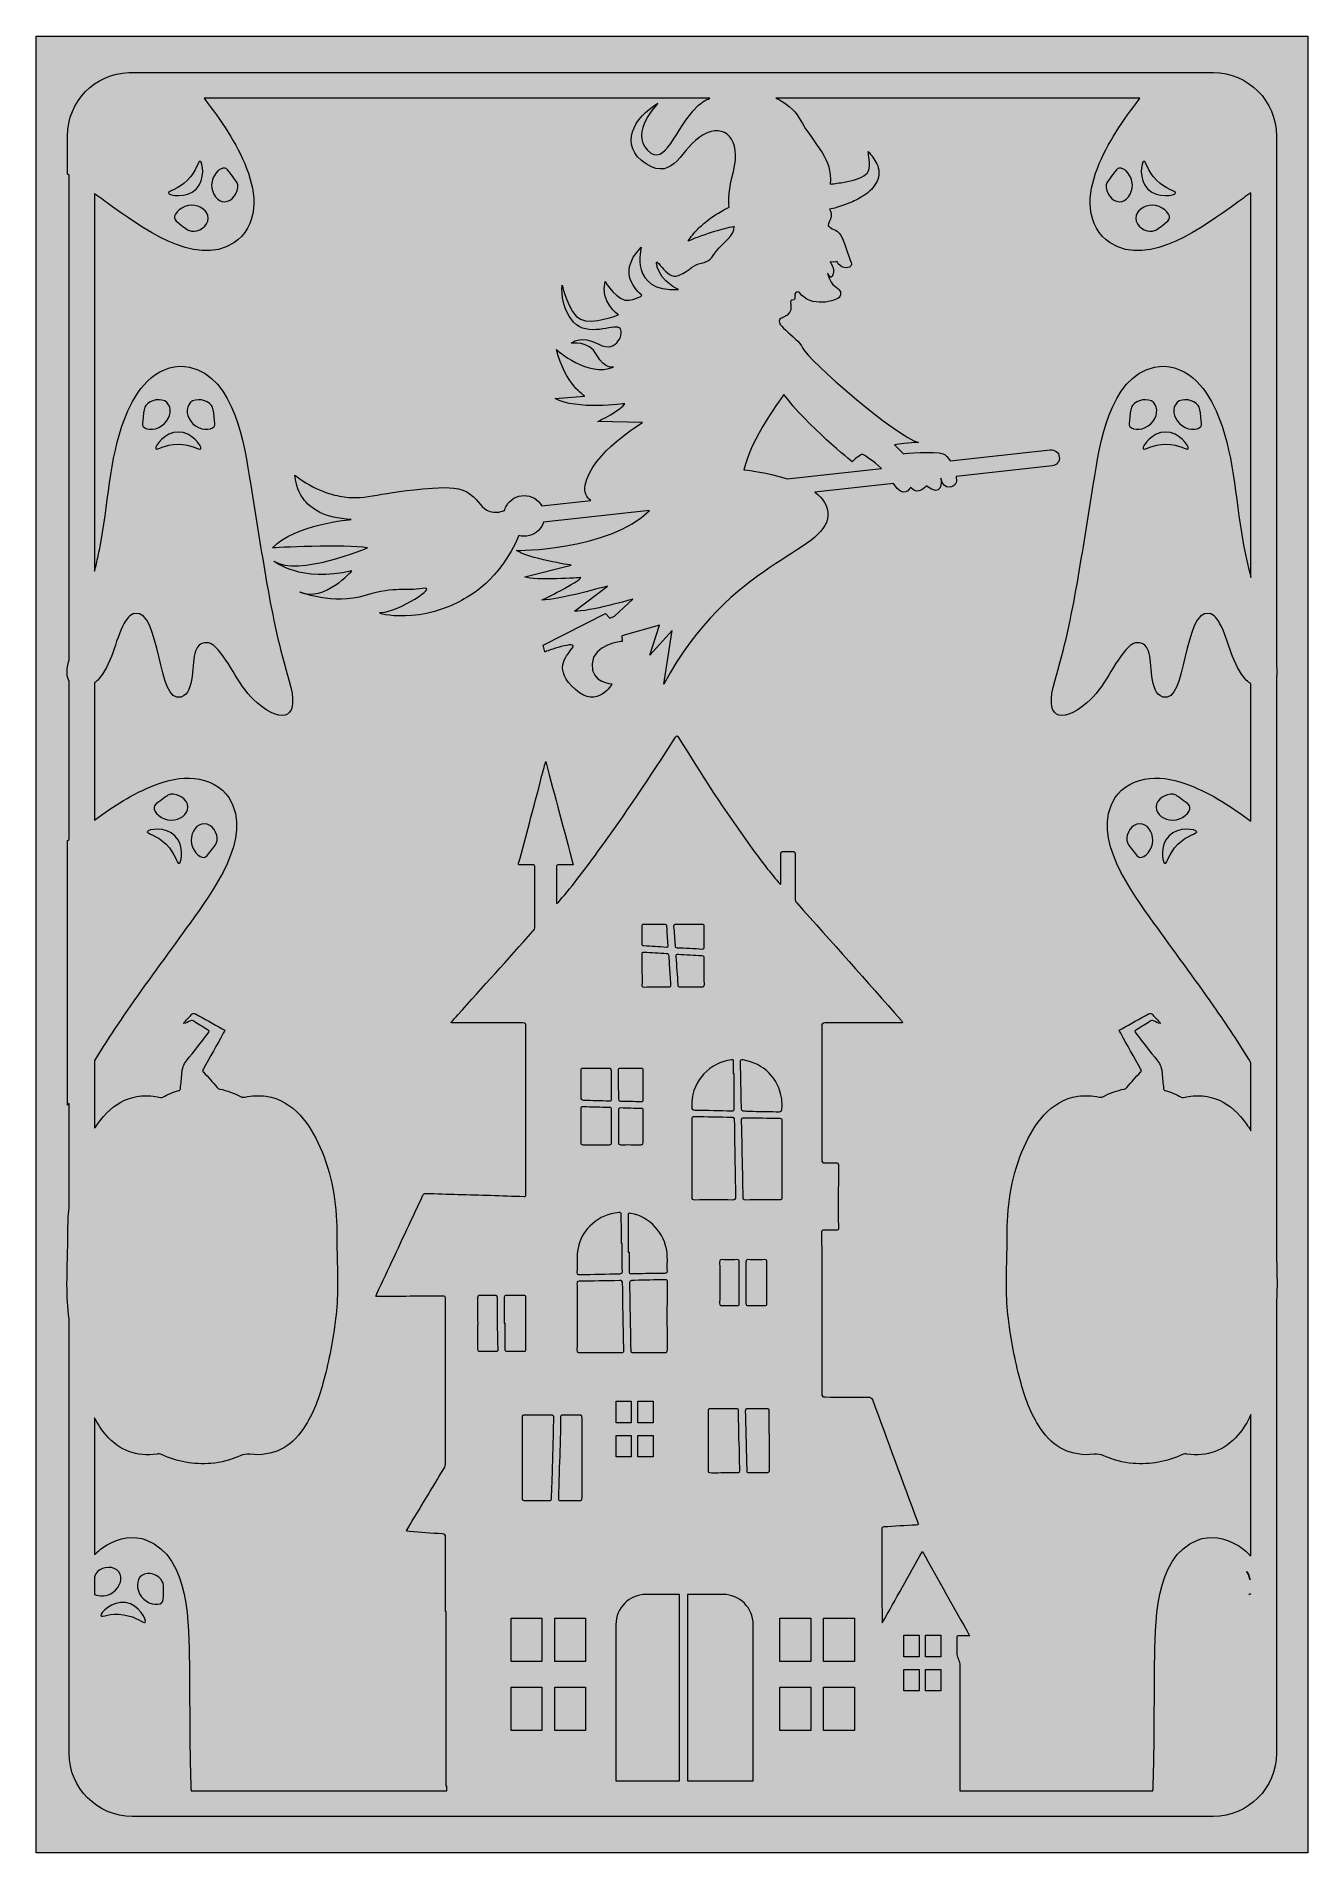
# Model space of a CAD drawing. Header units: centimetres. Extents: x 0.3 to 13.7, y -19.5 to -0.5.
import ezdxf

# ---------------------------------------------------------------- set-up
doc = ezdxf.new("R2010")
doc.units = ezdxf.units.CM
doc.header["$MEASUREMENT"] = 0
doc.layers.add('Layer 1', color=7, linetype='Continuous')

# ---------------------------------------------------------------- blocks, each defined once
blk = doc.blocks.new('block 3')
at = {"layer": 'Layer 1', "true_color": 0x2e3644}
h = blk.add_hatch(color=159, dxfattribs=at)
h.dxf.hatch_style = 2
h.paths.add_polyline_path([(13.655, -19.536), (0.315, -19.536), (0.315, -0.479), (13.655, -0.479)])
at = {"layer": 'Layer 1', "lineweight": 0}
blk.add_lwpolyline([(13.655, -19.536), (0.315, -19.536), (0.315, -0.479), (13.655, -0.479), (13.655, -19.536)], dxfattribs=at)
blk = doc.blocks.new('block 2')
at = {"layer": 'Layer 1'}
blk.add_blockref('block 3', (0, 0), dxfattribs=at)

msp = doc.modelspace()

# ---------------------------------------------------------------- hatches: boundary and pattern name
at = {"layer": 'Layer 1', "true_color": 0xfffeff}
h = msp.add_hatch(color=7, dxfattribs=at)
h.dxf.hatch_style = 2
edge = h.paths.add_edge_path()
edge.add_spline(control_points=[(13.327, -13.234), (13.327, -13.234), (13.327, -11.693), (13.327, -11.693), (13.327, -11.693), (13.327, -8.918), (13.327, -8.918), (13.327, -8.918), (13.327, -7.199), (13.327, -7.199), (13.33, -7.188), (13.331, -7.177), (13.332, -7.165), (13.333, -7.14), (13.331, -7.116), (13.327, -7.091), (13.327, -7.091), (13.327, -1.924), (13.327, -1.924), (13.327, -1.924), (13.327, -1.523), (13.327, -1.523), (13.327, -1.157), (13.03, -0.86), (12.665, -0.86), (12.665, -0.86), (12.1, -0.86), (12.1, -0.86), (12.1, -0.86), (1.87, -0.86), (1.87, -0.86), (1.87, -0.86), (1.305, -0.86), (1.305, -0.86), (1.299, -0.86), (1.293, -0.86), (1.287, -0.86), (0.93, -0.869), (0.643, -1.163), (0.643, -1.523), (0.643, -1.523), (0.643, -1.924), (0.643, -1.924), (0.648, -1.928), (0.653, -1.932), (0.659, -1.936), (0.659, -1.936), (0.659, -7.024), (0.659, -7.024), (0.645, -7.07), (0.635, -7.117), (0.638, -7.165), (0.64, -7.199), (0.648, -7.226), (0.659, -7.248), (0.659, -7.248), (0.659, -8.906), (0.659, -8.906), (0.653, -8.91), (0.648, -8.914), (0.643, -8.918), (0.643, -8.918), (0.643, -11.693), (0.643, -11.693), (0.648, -11.687), (0.653, -11.681), (0.659, -11.674), (0.659, -11.674), (0.659, -12.768), (0.659, -12.768), (0.65, -12.854), (0.646, -12.94), (0.646, -13.027), (0.645, -13.211), (0.637, -13.395), (0.637, -13.578), (0.637, -13.698), (0.645, -13.817), (0.659, -13.935), (0.659, -13.935), (0.659, -16.799), (0.659, -16.799), (0.659, -16.799), (0.659, -18.493), (0.659, -18.493), (0.659, -18.858), (0.956, -19.155), (1.321, -19.155), (1.321, -19.155), (1.954, -19.155), (1.954, -19.155), (1.954, -19.155), (12.016, -19.155), (12.016, -19.155), (12.016, -19.155), (12.665, -19.155), (12.665, -19.155), (13.03, -19.155), (13.327, -18.858), (13.327, -18.493), (13.327, -18.493), (13.327, -16.831), (13.327, -16.831), (13.327, -16.831), (13.327, -13.752), (13.327, -13.752), (13.331, -13.695), (13.333, -13.636), (13.333, -13.578), (13.333, -13.464), (13.33, -13.349), (13.327, -13.234)], knot_values=[0, 0, 0, 0, 1, 1, 1, 2, 2, 2, 3, 3, 3, 4, 4, 4, 5, 5, 5, 6, 6, 6, 7, 7, 7, 8, 8, 8, 9, 9, 9, 10, 10, 10, 11, 11, 11, 12, 12, 12, 13, 13, 13, 14, 14, 14, 15, 15, 15, 16, 16, 16, 17, 17, 17, 18, 18, 18, 19, 19, 19, 20, 20, 20, 21, 21, 21, 22, 22, 22, 23, 23, 23, 24, 24, 24, 25, 25, 25, 26, 26, 26, 27, 27, 27, 28, 28, 28, 29, 29, 29, 30, 30, 30, 31, 31, 31, 32, 32, 32, 33, 33, 33, 34, 34, 34, 35, 35, 35, 36, 36, 36, 37, 37, 37, 37], degree=3, periodic=1)
edge = h.paths.add_edge_path()
edge.add_spline(control_points=[(11.937, -1.791), (11.958, -1.786), (11.969, -1.887), (12.068, -1.988), (12.17, -2.09), (12.274, -2.101), (12.269, -2.124), (12.263, -2.152), (12.079, -2.182), (11.979, -2.082), (11.878, -1.981), (11.908, -1.798), (11.937, -1.791)], knot_values=[0, 0, 0, 0, 1, 1, 1, 2, 2, 2, 3, 3, 3, 4, 4, 4, 4], degree=3, periodic=1)
edge = h.paths.add_edge_path()
edge.add_spline(control_points=[(12.205, -2.388), (12.202, -2.407), (12.18, -2.425), (12.135, -2.459), (12.082, -2.5), (12.056, -2.52), (12.028, -2.524), (11.956, -2.535), (11.851, -2.472), (11.851, -2.388), (11.851, -2.313), (11.93, -2.252), (12.028, -2.252), (12.123, -2.252), (12.213, -2.334), (12.205, -2.388)], knot_values=[0, 0, 0, 0, 1, 1, 1, 2, 2, 2, 3, 3, 3, 4, 4, 4, 5, 5, 5, 5], degree=3, periodic=1)
edge = h.paths.add_edge_path()
edge.add_spline(control_points=[(1.902, -1.988), (2.001, -1.887), (2.012, -1.786), (2.033, -1.791), (2.062, -1.798), (2.092, -1.981), (1.991, -2.082), (1.891, -2.182), (1.707, -2.152), (1.701, -2.124), (1.696, -2.101), (1.8, -2.09), (1.902, -1.988)], knot_values=[0, 0, 0, 0, 1, 1, 1, 2, 2, 2, 3, 3, 3, 4, 4, 4, 4], degree=3, periodic=1)
edge = h.paths.add_edge_path()
edge.add_spline(control_points=[(2.119, -2.388), (2.119, -2.472), (2.014, -2.535), (1.942, -2.524), (1.914, -2.52), (1.888, -2.5), (1.835, -2.459), (1.79, -2.425), (1.768, -2.407), (1.765, -2.388), (1.757, -2.334), (1.847, -2.252), (1.942, -2.252), (2.04, -2.252), (2.119, -2.313), (2.119, -2.388)], knot_values=[0, 0, 0, 0, 1, 1, 1, 2, 2, 2, 3, 3, 3, 4, 4, 4, 5, 5, 5, 5], degree=3, periodic=1)
edge = h.paths.add_edge_path()
edge.add_spline(control_points=[(0.927, -16.645), (0.937, -16.616), (0.945, -16.598), (0.958, -16.585), (1.01, -16.534), (1.133, -16.522), (1.182, -16.59), (1.226, -16.65), (1.199, -16.746), (1.12, -16.804), (1.06, -16.848), (0.974, -16.85), (0.927, -16.826), (0.927, -16.826), (0.927, -16.645), (0.927, -16.645)], knot_values=[0, 0, 0, 0, 1, 1, 1, 2, 2, 2, 3, 3, 3, 4, 4, 4, 5, 5, 5, 5], degree=3, periodic=1)
edge = h.paths.add_edge_path()
edge.add_spline(control_points=[(1.458, -17.12), (1.443, -17.137), (1.372, -17.06), (1.229, -17.039), (1.089, -17.018), (1.002, -17.07), (0.993, -17.049), (0.981, -17.023), (1.111, -16.89), (1.252, -16.912), (1.392, -16.933), (1.477, -17.098), (1.458, -17.12)], knot_values=[0, 0, 0, 0, 1, 1, 1, 2, 2, 2, 3, 3, 3, 4, 4, 4, 4], degree=3, periodic=1)
edge = h.paths.add_edge_path()
edge.add_spline(control_points=[(1.649, -16.814), (1.648, -16.87), (1.647, -16.898), (1.633, -16.912), (1.594, -16.951), (1.475, -16.927), (1.418, -16.85), (1.361, -16.771), (1.362, -16.671), (1.423, -16.627), (1.49, -16.577), (1.604, -16.624), (1.637, -16.689), (1.651, -16.714), (1.65, -16.748), (1.649, -16.814)], knot_values=[0, 0, 0, 0, 1, 1, 1, 2, 2, 2, 3, 3, 3, 4, 4, 4, 5, 5, 5, 5], degree=3, periodic=1)
edge = h.paths.add_edge_path()
edge.add_spline(control_points=[(5.135, -14.275), (5.08, -14.274), (5.025, -14.274), (4.97, -14.275), (4.95, -14.275), (4.945, -14.269), (4.945, -14.25), (4.946, -14.161), (4.946, -14.072), (4.946, -13.983), (4.946, -13.894), (4.946, -13.805), (4.945, -13.716), (4.945, -13.695), (4.951, -13.689), (4.971, -13.689), (5.023, -13.691), (5.076, -13.691), (5.128, -13.689), (5.148, -13.689), (5.153, -13.696), (5.153, -13.714), (5.153, -13.838), (5.155, -13.962), (5.156, -14.086), (5.157, -14.14), (5.158, -14.194), (5.161, -14.248), (5.162, -14.269), (5.155, -14.275), (5.135, -14.275)], knot_values=[0, 0, 0, 0, 1, 1, 1, 2, 2, 2, 3, 3, 3, 4, 4, 4, 5, 5, 5, 6, 6, 6, 7, 7, 7, 8, 8, 8, 9, 9, 9, 10, 10, 10, 10], degree=3, periodic=1)
edge = h.paths.add_edge_path()
edge.add_spline(control_points=[(5.232, -14.25), (5.232, -14.25), (5.232, -13.979), (5.232, -13.979), (5.232, -13.979), (5.225, -13.979), (5.225, -13.979), (5.225, -13.889), (5.225, -13.799), (5.225, -13.709), (5.225, -13.693), (5.231, -13.689), (5.246, -13.689), (5.307, -13.69), (5.369, -13.69), (5.431, -13.689), (5.448, -13.689), (5.453, -13.695), (5.453, -13.711), (5.452, -13.892), (5.452, -14.072), (5.452, -14.252), (5.453, -14.267), (5.45, -14.275), (5.432, -14.275), (5.372, -14.274), (5.312, -14.274), (5.252, -14.275), (5.231, -14.275), (5.232, -14.264), (5.232, -14.25)], knot_values=[0, 0, 0, 0, 1, 1, 1, 2, 2, 2, 3, 3, 3, 4, 4, 4, 5, 5, 5, 6, 6, 6, 7, 7, 7, 8, 8, 8, 9, 9, 9, 10, 10, 10, 10], degree=3, periodic=1)
h.paths.add_polyline_path([(5.62, -18.253), (5.296, -18.253), (5.296, -17.799), (5.62, -17.799)])
h.paths.add_polyline_path([(5.62, -17.53), (5.296, -17.53), (5.296, -17.076), (5.62, -17.076)])
edge = h.paths.add_edge_path()
edge.add_spline(control_points=[(5.727, -15.644), (5.725, -15.703), (5.722, -15.761), (5.721, -15.818), (5.721, -15.834), (5.717, -15.841), (5.699, -15.841), (5.612, -15.84), (5.523, -15.839), (5.435, -15.841), (5.412, -15.841), (5.412, -15.83), (5.412, -15.814), (5.413, -15.674), (5.413, -15.535), (5.413, -15.395), (5.413, -15.254), (5.413, -15.113), (5.412, -14.973), (5.412, -14.951), (5.419, -14.945), (5.44, -14.945), (5.531, -14.946), (5.622, -14.946), (5.714, -14.945), (5.738, -14.945), (5.745, -14.951), (5.745, -14.975), (5.741, -15.199), (5.735, -15.421), (5.727, -15.644)], knot_values=[0, 0, 0, 0, 1, 1, 1, 2, 2, 2, 3, 3, 3, 4, 4, 4, 5, 5, 5, 6, 6, 6, 7, 7, 7, 8, 8, 8, 9, 9, 9, 10, 10, 10, 10], degree=3, periodic=1)
h.paths.add_polyline_path([(6.079, -18.253), (5.755, -18.253), (5.755, -17.799), (6.079, -17.799)])
h.paths.add_polyline_path([(6.079, -17.53), (5.755, -17.53), (5.755, -17.076), (6.079, -17.076)])
edge = h.paths.add_edge_path()
edge.add_spline(control_points=[(5.999, -13.192), (6.018, -13.104), (6.058, -13.028), (6.122, -12.964), (6.196, -12.89), (6.283, -12.842), (6.385, -12.827), (6.459, -12.817), (6.452, -12.806), (6.453, -12.881), (6.454, -12.97), (6.454, -13.057), (6.454, -13.146), (6.454, -13.146), (6.463, -13.146), (6.463, -13.146), (6.463, -13.244), (6.463, -13.341), (6.464, -13.439), (6.464, -13.458), (6.454, -13.461), (6.438, -13.462), (6.298, -13.464), (6.158, -13.468), (6.018, -13.471), (6.001, -13.472), (5.986, -13.47), (5.987, -13.448), (5.993, -13.362), (5.981, -13.277), (5.999, -13.192)], knot_values=[0, 0, 0, 0, 1, 1, 1, 2, 2, 2, 3, 3, 3, 4, 4, 4, 5, 5, 5, 6, 6, 6, 7, 7, 7, 8, 8, 8, 9, 9, 9, 10, 10, 10, 10], degree=3, periodic=1)
edge = h.paths.add_edge_path()
edge.add_spline(control_points=[(6.029, -11.336), (6.028, -11.316), (6.032, -11.308), (6.055, -11.308), (6.144, -11.31), (6.233, -11.31), (6.323, -11.308), (6.342, -11.308), (6.35, -11.313), (6.349, -11.334), (6.348, -11.382), (6.349, -11.431), (6.349, -11.48), (6.349, -11.48), (6.35, -11.48), (6.35, -11.48), (6.35, -11.528), (6.349, -11.576), (6.35, -11.625), (6.351, -11.643), (6.345, -11.648), (6.328, -11.648), (6.238, -11.645), (6.147, -11.642), (6.058, -11.64), (6.037, -11.639), (6.028, -11.634), (6.028, -11.609), (6.03, -11.519), (6.03, -11.427), (6.029, -11.336)], knot_values=[0, 0, 0, 0, 1, 1, 1, 2, 2, 2, 3, 3, 3, 4, 4, 4, 5, 5, 5, 6, 6, 6, 7, 7, 7, 8, 8, 8, 9, 9, 9, 10, 10, 10, 10], degree=3, periodic=1)
edge = h.paths.add_edge_path()
edge.add_spline(control_points=[(6.351, -12.086), (6.351, -12.103), (6.347, -12.108), (6.328, -12.108), (6.236, -12.108), (6.144, -12.108), (6.051, -12.108), (6.033, -12.108), (6.029, -12.103), (6.029, -12.086), (6.03, -11.968), (6.03, -11.851), (6.029, -11.734), (6.028, -11.715), (6.034, -11.71), (6.052, -11.711), (6.144, -11.714), (6.236, -11.716), (6.328, -11.717), (6.347, -11.718), (6.351, -11.725), (6.35, -11.742), (6.35, -11.742), (6.35, -11.914), (6.35, -11.914), (6.35, -11.971), (6.35, -12.028), (6.351, -12.086)], knot_values=[0, 0, 0, 0, 1, 1, 1, 2, 2, 2, 3, 3, 3, 4, 4, 4, 5, 5, 5, 6, 6, 6, 7, 7, 7, 8, 8, 8, 9, 9, 9, 9], degree=3, periodic=1)
edge = h.paths.add_edge_path()
edge.add_spline(control_points=[(6.691, -10.091), (6.77, -10.096), (6.849, -10.101), (6.929, -10.104), (6.95, -10.105), (6.953, -10.116), (6.954, -10.132), (6.958, -10.195), (6.963, -10.259), (6.967, -10.323), (6.969, -10.358), (6.97, -10.394), (6.974, -10.43), (6.975, -10.447), (6.97, -10.452), (6.953, -10.452), (6.866, -10.452), (6.779, -10.452), (6.692, -10.454), (6.672, -10.454), (6.669, -10.447), (6.67, -10.43), (6.671, -10.378), (6.67, -10.326), (6.67, -10.273), (6.67, -10.273), (6.67, -10.191), (6.67, -10.191), (6.67, -10.165), (6.67, -10.137), (6.669, -10.11), (6.669, -10.093), (6.674, -10.09), (6.691, -10.091)], knot_values=[0, 0, 0, 0, 1, 1, 1, 2, 2, 2, 3, 3, 3, 4, 4, 4, 5, 5, 5, 6, 6, 6, 7, 7, 7, 8, 8, 8, 9, 9, 9, 10, 10, 10, 11, 11, 11, 11], degree=3, periodic=1)
edge = h.paths.add_edge_path()
edge.add_spline(control_points=[(6.669, -9.996), (6.671, -9.936), (6.67, -9.876), (6.669, -9.816), (6.669, -9.801), (6.674, -9.796), (6.69, -9.796), (6.727, -9.797), (6.763, -9.796), (6.8, -9.796), (6.8, -9.796), (6.862, -9.796), (6.862, -9.796), (6.877, -9.796), (6.892, -9.796), (6.908, -9.796), (6.923, -9.796), (6.93, -9.8), (6.932, -9.817), (6.935, -9.883), (6.939, -9.948), (6.944, -10.014), (6.945, -10.029), (6.942, -10.036), (6.926, -10.034), (6.847, -10.029), (6.769, -10.023), (6.69, -10.019), (6.674, -10.018), (6.669, -10.013), (6.669, -9.996)], knot_values=[0, 0, 0, 0, 1, 1, 1, 2, 2, 2, 3, 3, 3, 4, 4, 4, 5, 5, 5, 6, 6, 6, 7, 7, 7, 8, 8, 8, 9, 9, 9, 10, 10, 10, 10], degree=3, periodic=1)
edge = h.paths.add_edge_path()
edge.add_spline(control_points=[(6.937, -14.257), (6.937, -14.28), (6.933, -14.29), (6.907, -14.289), (6.797, -14.288), (6.688, -14.288), (6.578, -14.289), (6.558, -14.289), (6.553, -14.283), (6.552, -14.262), (6.548, -14.036), (6.544, -13.811), (6.539, -13.585), (6.538, -13.532), (6.538, -13.532), (6.592, -13.531), (6.699, -13.528), (6.806, -13.527), (6.912, -13.525), (6.935, -13.524), (6.937, -13.535), (6.937, -13.553), (6.936, -13.671), (6.936, -13.789), (6.936, -13.908), (6.936, -14.024), (6.936, -14.141), (6.937, -14.257)], knot_values=[0, 0, 0, 0, 1, 1, 1, 2, 2, 2, 3, 3, 3, 4, 4, 4, 5, 5, 5, 6, 6, 6, 7, 7, 7, 8, 8, 8, 9, 9, 9, 9], degree=3, periodic=1)
h.paths.add_polyline_path([(6.625, -15.025), (6.625, -14.799), (6.786, -14.799), (6.786, -15.025)])
h.paths.add_polyline_path([(6.786, -15.158), (6.786, -15.384), (6.625, -15.384), (6.625, -15.158)])
edge = h.paths.add_edge_path()
edge.add_spline(control_points=[(5.988, -13.566), (5.988, -13.549), (5.99, -13.541), (6.011, -13.541), (6.152, -13.539), (6.293, -13.537), (6.433, -13.533), (6.459, -13.532), (6.466, -13.539), (6.467, -13.566), (6.469, -13.798), (6.474, -14.029), (6.479, -14.261), (6.48, -14.286), (6.472, -14.29), (6.45, -14.289), (6.307, -14.288), (6.163, -14.288), (6.019, -14.289), (5.996, -14.289), (5.988, -14.284), (5.988, -14.259), (5.99, -14.143), (5.989, -14.026), (5.989, -13.91), (5.989, -13.91), (5.989, -13.738), (5.989, -13.738), (5.989, -13.681), (5.989, -13.623), (5.988, -13.566)], knot_values=[0, 0, 0, 0, 1, 1, 1, 2, 2, 2, 3, 3, 3, 4, 4, 4, 5, 5, 5, 6, 6, 6, 7, 7, 7, 8, 8, 8, 9, 9, 9, 10, 10, 10, 10], degree=3, periodic=1)
edge = h.paths.add_edge_path()
edge.add_spline(control_points=[(6.423, -11.912), (6.423, -11.857), (6.424, -11.802), (6.422, -11.746), (6.422, -11.728), (6.427, -11.722), (6.447, -11.722), (6.518, -11.725), (6.588, -11.727), (6.659, -11.728), (6.678, -11.728), (6.682, -11.734), (6.682, -11.751), (6.681, -11.863), (6.681, -11.975), (6.682, -12.086), (6.682, -12.106), (6.675, -12.108), (6.658, -12.108), (6.588, -12.108), (6.518, -12.107), (6.448, -12.108), (6.429, -12.109), (6.424, -12.103), (6.424, -12.084), (6.426, -12.027), (6.425, -11.97), (6.425, -11.912), (6.425, -11.912), (6.423, -11.912), (6.423, -11.912)], knot_values=[0, 0, 0, 0, 1, 1, 1, 2, 2, 2, 3, 3, 3, 4, 4, 4, 5, 5, 5, 6, 6, 6, 7, 7, 7, 8, 8, 8, 9, 9, 9, 10, 10, 10, 10], degree=3, periodic=1)
h.paths.add_polyline_path([(6.398, -15.158), (6.558, -15.158), (6.558, -15.384), (6.398, -15.384)])
h.paths.add_polyline_path([(6.398, -15.025), (6.398, -14.799), (6.558, -14.799), (6.558, -15.025)])
edge = h.paths.add_edge_path()
edge.add_spline(control_points=[(6.909, -13.454), (6.82, -13.456), (6.732, -13.457), (6.644, -13.458), (6.615, -13.458), (6.586, -13.458), (6.557, -13.459), (6.54, -13.46), (6.535, -13.454), (6.536, -13.437), (6.536, -13.371), (6.536, -13.304), (6.536, -13.237), (6.536, -13.237), (6.524, -13.237), (6.524, -13.237), (6.524, -13.11), (6.525, -12.983), (6.524, -12.856), (6.524, -12.832), (6.524, -12.823), (6.554, -12.828), (6.751, -12.865), (6.911, -13.037), (6.933, -13.238), (6.94, -13.303), (6.933, -13.367), (6.937, -13.432), (6.938, -13.456), (6.923, -13.454), (6.909, -13.454)], knot_values=[0, 0, 0, 0, 1, 1, 1, 2, 2, 2, 3, 3, 3, 4, 4, 4, 5, 5, 5, 6, 6, 6, 7, 7, 7, 8, 8, 8, 9, 9, 9, 10, 10, 10, 10], degree=3, periodic=1)
edge = h.paths.add_edge_path()
edge.add_spline(control_points=[(6.682, -11.33), (6.681, -11.382), (6.682, -11.433), (6.682, -11.484), (6.682, -11.534), (6.681, -11.583), (6.682, -11.632), (6.683, -11.65), (6.677, -11.656), (6.659, -11.655), (6.587, -11.653), (6.514, -11.651), (6.441, -11.65), (6.427, -11.65), (6.423, -11.643), (6.423, -11.63), (6.422, -11.531), (6.42, -11.431), (6.419, -11.331), (6.419, -11.315), (6.422, -11.308), (6.44, -11.308), (6.513, -11.31), (6.587, -11.31), (6.66, -11.308), (6.678, -11.308), (6.682, -11.314), (6.682, -11.33)], knot_values=[0, 0, 0, 0, 1, 1, 1, 2, 2, 2, 3, 3, 3, 4, 4, 4, 5, 5, 5, 6, 6, 6, 7, 7, 7, 8, 8, 8, 9, 9, 9, 9], degree=3, periodic=1)
edge = h.paths.add_edge_path()
edge.add_spline(control_points=[(6.014, -14.945), (6.035, -14.945), (6.042, -14.951), (6.042, -14.973), (6.04, -15.113), (6.041, -15.254), (6.041, -15.395), (6.041, -15.533), (6.04, -15.672), (6.042, -15.811), (6.042, -15.836), (6.034, -15.841), (6.011, -15.841), (5.946, -15.839), (5.881, -15.84), (5.816, -15.841), (5.797, -15.841), (5.792, -15.838), (5.793, -15.817), (5.799, -15.647), (5.802, -15.477), (5.809, -15.308), (5.815, -15.195), (5.814, -15.083), (5.815, -14.971), (5.815, -14.952), (5.82, -14.945), (5.839, -14.945), (5.897, -14.946), (5.956, -14.946), (6.014, -14.945)], knot_values=[0, 0, 0, 0, 1, 1, 1, 2, 2, 2, 3, 3, 3, 4, 4, 4, 5, 5, 5, 6, 6, 6, 7, 7, 7, 8, 8, 8, 9, 9, 9, 10, 10, 10, 10], degree=3, periodic=1)
edge = h.paths.add_edge_path()
edge.add_spline(control_points=[(7.063, -18.783), (7.063, -18.783), (6.396, -18.783), (6.396, -18.783), (6.396, -18.783), (6.396, -17.142), (6.396, -17.142), (6.396, -16.967), (6.538, -16.826), (6.712, -16.826), (6.712, -16.826), (7.063, -16.826), (7.063, -16.826), (7.063, -16.826), (7.063, -18.783), (7.063, -18.783)], knot_values=[0, 0, 0, 0, 1, 1, 1, 2, 2, 2, 3, 3, 3, 4, 4, 4, 5, 5, 5, 5], degree=3, periodic=1)
edge = h.paths.add_edge_path()
edge.add_spline(control_points=[(7.002, -9.818), (7.001, -9.8), (7.009, -9.796), (7.025, -9.796), (7.072, -9.797), (7.119, -9.796), (7.165, -9.796), (7.21, -9.796), (7.256, -9.797), (7.301, -9.796), (7.319, -9.795), (7.325, -9.802), (7.324, -9.819), (7.324, -9.89), (7.324, -9.962), (7.324, -10.034), (7.325, -10.05), (7.32, -10.056), (7.303, -10.055), (7.215, -10.05), (7.127, -10.044), (7.039, -10.041), (7.022, -10.04), (7.019, -10.033), (7.017, -10.018), (7.014, -9.951), (7.009, -9.885), (7.002, -9.818)], knot_values=[0, 0, 0, 0, 1, 1, 1, 2, 2, 2, 3, 3, 3, 4, 4, 4, 5, 5, 5, 6, 6, 6, 7, 7, 7, 8, 8, 8, 9, 9, 9, 9], degree=3, periodic=1)
edge = h.paths.add_edge_path()
edge.add_spline(control_points=[(7.046, -10.429), (7.04, -10.331), (7.033, -10.234), (7.025, -10.137), (7.023, -10.114), (7.03, -10.11), (7.052, -10.112), (7.134, -10.118), (7.216, -10.123), (7.298, -10.127), (7.319, -10.127), (7.326, -10.134), (7.324, -10.153), (7.324, -10.198), (7.324, -10.244), (7.324, -10.29), (7.324, -10.29), (7.324, -10.358), (7.324, -10.358), (7.324, -10.381), (7.324, -10.404), (7.325, -10.426), (7.325, -10.445), (7.32, -10.452), (7.301, -10.452), (7.224, -10.451), (7.147, -10.451), (7.071, -10.452), (7.053, -10.452), (7.047, -10.447), (7.046, -10.429)], knot_values=[0, 0, 0, 0, 1, 1, 1, 2, 2, 2, 3, 3, 3, 4, 4, 4, 5, 5, 5, 6, 6, 6, 7, 7, 7, 8, 8, 8, 9, 9, 9, 10, 10, 10, 10], degree=3, periodic=1)
edge = h.paths.add_edge_path()
edge.add_spline(control_points=[(7.639, -11.363), (7.639, -11.483), (7.638, -11.604), (7.639, -11.726), (7.639, -11.745), (7.636, -11.753), (7.614, -11.753), (7.484, -11.749), (7.354, -11.746), (7.224, -11.744), (7.201, -11.744), (7.192, -11.737), (7.192, -11.711), (7.182, -11.471), (7.348, -11.27), (7.568, -11.226), (7.639, -11.211), (7.63, -11.203), (7.63, -11.275), (7.631, -11.305), (7.63, -11.333), (7.63, -11.363), (7.63, -11.363), (7.639, -11.363), (7.639, -11.363)], knot_values=[0, 0, 0, 0, 1, 1, 1, 2, 2, 2, 3, 3, 3, 4, 4, 4, 5, 5, 5, 6, 6, 6, 7, 7, 7, 8, 8, 8, 8], degree=3, periodic=1)
edge = h.paths.add_edge_path()
edge.add_spline(control_points=[(7.364, -14.91), (7.364, -14.887), (7.368, -14.878), (7.394, -14.878), (7.481, -14.88), (7.57, -14.88), (7.658, -14.878), (7.677, -14.878), (7.683, -14.884), (7.683, -14.903), (7.685, -15.032), (7.685, -15.161), (7.692, -15.29), (7.696, -15.362), (7.691, -15.435), (7.697, -15.507), (7.699, -15.547), (7.698, -15.547), (7.659, -15.547), (7.574, -15.548), (7.488, -15.549), (7.403, -15.549), (7.365, -15.549), (7.364, -15.549), (7.364, -15.512), (7.364, -15.512), (7.364, -15.061), (7.364, -15.061), (7.364, -15.011), (7.364, -14.96), (7.364, -14.91)], knot_values=[0, 0, 0, 0, 1, 1, 1, 2, 2, 2, 3, 3, 3, 4, 4, 4, 5, 5, 5, 6, 6, 6, 7, 7, 7, 8, 8, 8, 9, 9, 9, 10, 10, 10, 10], degree=3, periodic=1)
edge = h.paths.add_edge_path()
edge.add_spline(control_points=[(7.69, -13.773), (7.69, -13.79), (7.684, -13.796), (7.667, -13.796), (7.614, -13.795), (7.562, -13.795), (7.509, -13.796), (7.49, -13.796), (7.485, -13.79), (7.485, -13.771), (7.486, -13.627), (7.486, -13.484), (7.485, -13.341), (7.485, -13.32), (7.492, -13.313), (7.511, -13.314), (7.563, -13.315), (7.614, -13.315), (7.665, -13.314), (7.686, -13.313), (7.69, -13.321), (7.69, -13.339), (7.689, -13.411), (7.689, -13.483), (7.689, -13.555), (7.689, -13.627), (7.689, -13.7), (7.69, -13.773)], knot_values=[0, 0, 0, 0, 1, 1, 1, 2, 2, 2, 3, 3, 3, 4, 4, 4, 5, 5, 5, 6, 6, 6, 7, 7, 7, 8, 8, 8, 9, 9, 9, 9], degree=3, periodic=1)
edge = h.paths.add_edge_path()
edge.add_spline(control_points=[(7.622, -12.685), (7.489, -12.683), (7.357, -12.683), (7.224, -12.685), (7.197, -12.685), (7.192, -12.677), (7.192, -12.652), (7.193, -12.517), (7.192, -12.383), (7.192, -12.248), (7.192, -12.113), (7.193, -11.978), (7.192, -11.843), (7.192, -11.823), (7.196, -11.814), (7.219, -11.815), (7.351, -11.818), (7.483, -11.82), (7.614, -11.822), (7.634, -11.822), (7.642, -11.828), (7.642, -11.849), (7.646, -12.116), (7.65, -12.384), (7.655, -12.651), (7.656, -12.678), (7.649, -12.685), (7.622, -12.685)], knot_values=[0, 0, 0, 0, 1, 1, 1, 2, 2, 2, 3, 3, 3, 4, 4, 4, 5, 5, 5, 6, 6, 6, 7, 7, 7, 8, 8, 8, 9, 9, 9, 9], degree=3, periodic=1)
edge = h.paths.add_edge_path()
edge.add_spline(control_points=[(7.837, -18.783), (7.837, -18.783), (7.146, -18.783), (7.146, -18.783), (7.146, -18.783), (7.146, -16.826), (7.146, -16.826), (7.146, -16.826), (7.52, -16.826), (7.52, -16.826), (7.695, -16.826), (7.837, -16.967), (7.837, -17.142), (7.837, -17.142), (7.837, -18.783), (7.837, -18.783)], knot_values=[0, 0, 0, 0, 1, 1, 1, 2, 2, 2, 3, 3, 3, 4, 4, 4, 5, 5, 5, 5], degree=3, periodic=1)
edge = h.paths.add_edge_path()
edge.add_spline(control_points=[(8.077, -11.762), (7.986, -11.76), (7.895, -11.758), (7.804, -11.757), (7.788, -11.756), (7.771, -11.755), (7.754, -11.754), (7.711, -11.75), (7.71, -11.75), (7.709, -11.705), (7.706, -11.551), (7.704, -11.397), (7.7, -11.243), (7.7, -11.216), (7.709, -11.215), (7.731, -11.219), (7.949, -11.256), (8.101, -11.408), (8.136, -11.625), (8.139, -11.646), (8.139, -11.668), (8.14, -11.685), (8.14, -11.685), (8.14, -11.701), (8.14, -11.701), (8.14, -11.765), (8.14, -11.764), (8.077, -11.762)], knot_values=[0, 0, 0, 0, 1, 1, 1, 2, 2, 2, 3, 3, 3, 4, 4, 4, 5, 5, 5, 6, 6, 6, 7, 7, 7, 8, 8, 8, 9, 9, 9, 9], degree=3, periodic=1)
edge = h.paths.add_edge_path()
edge.add_spline(control_points=[(7.979, -15.548), (7.915, -15.551), (7.853, -15.544), (7.789, -15.548), (7.773, -15.549), (7.77, -15.544), (7.77, -15.529), (7.768, -15.44), (7.765, -15.351), (7.763, -15.262), (7.76, -15.142), (7.758, -15.023), (7.754, -14.904), (7.753, -14.885), (7.758, -14.878), (7.777, -14.878), (7.844, -14.88), (7.911, -14.88), (7.978, -14.878), (8, -14.878), (8.007, -14.883), (8.006, -14.906), (8.005, -14.983), (8.005, -15.061), (8.005, -15.139), (8.005, -15.139), (8.008, -15.139), (8.008, -15.139), (8.008, -15.265), (8.008, -15.391), (8.009, -15.517), (8.009, -15.542), (8.002, -15.546), (7.979, -15.548)], knot_values=[0, 0, 0, 0, 1, 1, 1, 2, 2, 2, 3, 3, 3, 4, 4, 4, 5, 5, 5, 6, 6, 6, 7, 7, 7, 8, 8, 8, 9, 9, 9, 10, 10, 10, 11, 11, 11, 11], degree=3, periodic=1)
edge = h.paths.add_edge_path()
edge.add_spline(control_points=[(7.761, -13.772), (7.761, -13.627), (7.761, -13.481), (7.761, -13.336), (7.761, -13.32), (7.767, -13.314), (7.782, -13.314), (7.841, -13.315), (7.899, -13.315), (7.957, -13.314), (7.975, -13.313), (7.98, -13.32), (7.98, -13.338), (7.979, -13.411), (7.98, -13.483), (7.98, -13.556), (7.98, -13.628), (7.979, -13.699), (7.98, -13.771), (7.98, -13.79), (7.975, -13.796), (7.956, -13.796), (7.898, -13.795), (7.841, -13.795), (7.784, -13.796), (7.766, -13.796), (7.761, -13.79), (7.761, -13.772)], knot_values=[0, 0, 0, 0, 1, 1, 1, 2, 2, 2, 3, 3, 3, 4, 4, 4, 5, 5, 5, 6, 6, 6, 7, 7, 7, 8, 8, 8, 9, 9, 9, 9], degree=3, periodic=1)
edge = h.paths.add_edge_path()
edge.add_spline(control_points=[(7.762, -12.685), (7.732, -12.685), (7.727, -12.674), (7.727, -12.649), (7.727, -12.569), (7.725, -12.49), (7.723, -12.41), (7.719, -12.229), (7.716, -12.047), (7.712, -11.866), (7.711, -11.827), (7.711, -11.827), (7.75, -11.828), (7.872, -11.83), (7.994, -11.832), (8.117, -11.834), (8.136, -11.834), (8.141, -11.841), (8.14, -11.859), (8.14, -11.993), (8.14, -12.127), (8.14, -12.261), (8.14, -12.261), (8.14, -12.459), (8.14, -12.459), (8.14, -12.525), (8.14, -12.591), (8.141, -12.656), (8.141, -12.681), (8.133, -12.684), (8.112, -12.684), (7.995, -12.684), (7.879, -12.683), (7.762, -12.685)], knot_values=[0, 0, 0, 0, 1, 1, 1, 2, 2, 2, 3, 3, 3, 4, 4, 4, 5, 5, 5, 6, 6, 6, 7, 7, 7, 8, 8, 8, 9, 9, 9, 10, 10, 10, 11, 11, 11, 11], degree=3, periodic=1)
h.paths.add_polyline_path([(8.441, -18.253), (8.117, -18.253), (8.117, -17.799), (8.441, -17.799)])
h.paths.add_polyline_path([(8.441, -17.53), (8.117, -17.53), (8.117, -17.076), (8.441, -17.076)])
h.paths.add_polyline_path([(8.9, -18.253), (8.576, -18.253), (8.576, -17.799), (8.9, -17.799)])
h.paths.add_polyline_path([(8.9, -17.53), (8.576, -17.53), (8.576, -17.076), (8.9, -17.076)])
h.paths.add_polyline_path([(9.579, -17.839), (9.418, -17.839), (9.418, -17.613), (9.579, -17.613)])
h.paths.add_polyline_path([(9.579, -17.48), (9.418, -17.48), (9.418, -17.255), (9.579, -17.255)])
h.paths.add_polyline_path([(9.807, -17.839), (9.646, -17.839), (9.646, -17.613), (9.807, -17.613)])
h.paths.add_polyline_path([(9.807, -17.48), (9.646, -17.48), (9.646, -17.255), (9.807, -17.255)])
edge = h.paths.add_edge_path()
edge.add_spline(control_points=[(13.012, -16.585), (13.029, -16.602), (13.038, -16.628), (13.052, -16.674), (13.038, -16.628), (13.029, -16.602), (13.012, -16.585)], knot_values=[0, 0, 0, 0, 1, 1, 1, 2, 2, 2, 2], degree=3, periodic=1)
edge = h.paths.add_edge_path()
edge.add_spline(control_points=[(13.059, -16.816), (13.053, -16.821), (13.047, -16.825), (13.039, -16.828), (13.047, -16.825), (13.053, -16.821), (13.059, -16.816), (13.059, -16.816), (13.059, -16.816), (13.059, -16.816)], knot_values=[0, 0, 0, 0, 1, 1, 1, 2, 2, 2, 3, 3, 3, 3], degree=3, periodic=1)
edge = h.paths.add_edge_path()
edge.add_spline(control_points=[(13.059, -6.156), (13.026, -6.028), (12.997, -5.9), (12.974, -5.771), (12.892, -5.313), (12.882, -4.834), (12.693, -4.408), (12.635, -4.277), (12.558, -4.151), (12.447, -4.06), (12.336, -3.969), (12.186, -3.918), (12.046, -3.95), (11.568, -4.058), (11.473, -4.773), (11.407, -5.166), (11.348, -5.522), (11.297, -5.875), (11.235, -6.226), (11.174, -6.567), (11.103, -6.907), (11.002, -7.244), (10.888, -7.621), (11.048, -7.713), (11.338, -7.473), (11.532, -7.313), (11.608, -7.054), (11.778, -6.885), (11.816, -6.846), (11.878, -6.826), (11.925, -6.853), (11.955, -6.869), (11.974, -6.9), (11.986, -6.931), (12.03, -7.043), (11.986, -7.366), (12.135, -7.411), (12.392, -7.49), (12.344, -6.49), (12.622, -6.534), (12.672, -6.542), (12.706, -6.592), (12.731, -6.637), (12.835, -6.822), (12.859, -7.078), (13.011, -7.233), (13.026, -7.248), (13.042, -7.261), (13.059, -7.272), (13.059, -7.272), (13.059, -8.714), (13.059, -8.714), (12.857, -8.564), (12.649, -8.427), (12.415, -8.337), (12.282, -8.285), (12.138, -8.25), (11.995, -8.265), (11.852, -8.279), (11.71, -8.349), (11.633, -8.47), (11.372, -8.885), (11.81, -9.458), (12.042, -9.782), (12.251, -10.075), (12.465, -10.361), (12.67, -10.654), (12.805, -10.848), (12.936, -11.044), (13.059, -11.249), (13.059, -11.249), (13.059, -11.961), (13.059, -11.961), (13.044, -11.937), (13.029, -11.914), (13.012, -11.891), (12.85, -11.662), (12.637, -11.549), (12.351, -11.612), (12.342, -11.614), (12.335, -11.611), (12.328, -11.608), (12.274, -11.58), (12.219, -11.557), (12.161, -11.541), (12.149, -11.537), (12.143, -11.531), (12.142, -11.518), (12.138, -11.464), (12.13, -11.412), (12.127, -11.357), (12.124, -11.308), (12.111, -11.267), (12.079, -11.227), (12, -11.132), (11.928, -11.033), (11.851, -10.937), (11.838, -10.92), (11.84, -10.913), (11.858, -10.902), (11.907, -10.874), (11.954, -10.843), (12.002, -10.813), (12.014, -10.804), (12.024, -10.804), (12.037, -10.809), (12.06, -10.82), (12.083, -10.829), (12.106, -10.838), (12.107, -10.836), (12.109, -10.835), (12.11, -10.833), (12.082, -10.803), (12.054, -10.774), (12.028, -10.743), (12.014, -10.728), (12.005, -10.725), (11.986, -10.736), (11.893, -10.788), (11.799, -10.839), (11.705, -10.891), (11.669, -10.911), (11.673, -10.901), (11.693, -10.939), (11.762, -11.063), (11.832, -11.188), (11.902, -11.313), (11.909, -11.326), (11.911, -11.335), (11.9, -11.347), (11.851, -11.4), (11.804, -11.454), (11.757, -11.508), (11.75, -11.517), (11.742, -11.522), (11.731, -11.524), (11.652, -11.539), (11.577, -11.569), (11.505, -11.604), (11.493, -11.61), (11.483, -11.613), (11.468, -11.609), (11.394, -11.594), (11.319, -11.589), (11.243, -11.6), (11.099, -11.62), (10.985, -11.694), (10.888, -11.798), (10.798, -11.895), (10.734, -12.009), (10.68, -12.129), (10.552, -12.413), (10.506, -12.713), (10.502, -13.022), (10.501, -13.104), (10.501, -13.186), (10.499, -13.268), (10.493, -13.49), (10.487, -13.712), (10.514, -13.933), (10.541, -14.15), (10.58, -14.365), (10.638, -14.576), (10.686, -14.756), (10.747, -14.931), (10.852, -15.087), (10.986, -15.286), (11.172, -15.382), (11.414, -15.356), (11.451, -15.353), (11.482, -15.358), (11.515, -15.372), (11.613, -15.414), (11.715, -15.444), (11.822, -15.452), (12.004, -15.466), (12.177, -15.436), (12.342, -15.359), (12.357, -15.352), (12.372, -15.351), (12.388, -15.353), (12.603, -15.386), (12.781, -15.318), (12.923, -15.155), (12.979, -15.09), (13.023, -15.017), (13.059, -14.94), (13.059, -14.94), (13.059, -16.423), (13.059, -16.423), (13.014, -16.377), (12.965, -16.337), (12.911, -16.305), (12.786, -16.232), (12.631, -16.204), (12.497, -16.256), (12.041, -16.435), (12.055, -17.156), (12.049, -17.555), (12.044, -17.915), (12.048, -18.273), (12.039, -18.629), (12.037, -18.715), (12.035, -18.801), (12.031, -18.887), (12.031, -18.887), (10.004, -18.887), (10.004, -18.887), (10.004, -18.887), (10.004, -18.733), (10.004, -18.733), (10.004, -18.733), (10.005, -18.733), (10.005, -18.733), (10.005, -18.733), (10.005, -17.553), (10.005, -17.553), (9.999, -17.534), (9.994, -17.516), (9.987, -17.497), (9.981, -17.479), (9.973, -17.462), (9.973, -17.441), (9.973, -17.389), (9.974, -17.337), (9.973, -17.284), (9.973, -17.266), (9.979, -17.261), (9.996, -17.261), (10.032, -17.263), (10.067, -17.262), (10.108, -17.262), (9.941, -16.964), (9.778, -16.671), (9.612, -16.375), (9.47, -16.628), (9.33, -16.878), (9.191, -17.126), (9.185, -16.795), (9.185, -16.468), (9.185, -16.14), (9.185, -16.123), (9.192, -16.119), (9.207, -16.118), (9.32, -16.111), (9.433, -16.104), (9.547, -16.098), (9.569, -16.097), (9.571, -16.09), (9.564, -16.07), (9.405, -15.642), (9.246, -15.212), (9.087, -14.782), (9.08, -14.763), (9.069, -14.757), (9.049, -14.757), (8.897, -14.756), (8.745, -14.759), (8.592, -14.754), (8.564, -14.753), (8.555, -14.748), (8.556, -14.717), (8.556, -14.296), (8.556, -13.875), (8.556, -13.454), (8.556, -13.315), (8.556, -13.175), (8.554, -13.035), (8.554, -13.012), (8.56, -13.002), (8.584, -13.003), (8.625, -13.006), (8.666, -13.004), (8.707, -13.006), (8.726, -13.007), (8.732, -13.001), (8.731, -12.982), (8.73, -12.934), (8.73, -12.886), (8.73, -12.839), (8.73, -12.666), (8.73, -12.494), (8.731, -12.32), (8.731, -12.3), (8.724, -12.296), (8.706, -12.297), (8.667, -12.298), (8.628, -12.296), (8.59, -12.298), (8.563, -12.299), (8.556, -12.291), (8.556, -12.264), (8.556, -11.797), (8.556, -11.33), (8.556, -10.864), (8.556, -10.836), (8.563, -10.83), (8.59, -10.83), (8.854, -10.83), (9.117, -10.83), (9.381, -10.83), (9.39, -10.83), (9.398, -10.834), (9.406, -10.824), (9.4, -10.817), (9.395, -10.809), (9.388, -10.802), (9.026, -10.39), (8.662, -9.979), (8.294, -9.572), (8.281, -9.558), (8.276, -9.544), (8.276, -9.525), (8.276, -9.37), (8.276, -9.214), (8.277, -9.059), (8.277, -9.039), (8.272, -9.032), (8.251, -9.032), (8.218, -9.034), (8.185, -9.034), (8.152, -9.032), (8.132, -9.032), (8.126, -9.039), (8.126, -9.059), (8.127, -9.155), (8.126, -9.251), (8.126, -9.347), (8.126, -9.357), (8.129, -9.368), (8.122, -9.379), (8.114, -9.37), (8.108, -9.364), (8.103, -9.357), (7.999, -9.233), (7.901, -9.104), (7.805, -8.973), (7.538, -8.604), (7.291, -8.223), (7.053, -7.835), (7.042, -7.817), (7.037, -7.81), (7.022, -7.834), (6.76, -8.242), (6.49, -8.645), (6.205, -9.037), (6.078, -9.211), (5.948, -9.382), (5.808, -9.547), (5.798, -9.558), (5.79, -9.57), (5.774, -9.579), (5.774, -9.447), (5.774, -9.319), (5.773, -9.191), (5.773, -9.174), (5.781, -9.172), (5.795, -9.172), (5.845, -9.172), (5.895, -9.172), (5.949, -9.172), (5.853, -8.812), (5.757, -8.455), (5.66, -8.089), (5.644, -8.147), (5.629, -8.196), (5.617, -8.246), (5.58, -8.41), (5.529, -8.57), (5.489, -8.733), (5.453, -8.875), (5.414, -9.014), (5.376, -9.154), (5.372, -9.169), (5.375, -9.172), (5.389, -9.172), (5.433, -9.172), (5.475, -9.174), (5.518, -9.172), (5.541, -9.171), (5.547, -9.178), (5.547, -9.2), (5.545, -9.407), (5.545, -9.612), (5.547, -9.818), (5.547, -9.839), (5.54, -9.854), (5.526, -9.869), (5.263, -10.162), (5, -10.454), (4.738, -10.746), (4.714, -10.772), (4.691, -10.799), (4.666, -10.826), (4.679, -10.833), (4.689, -10.83), (4.698, -10.83), (4.937, -10.83), (5.177, -10.831), (5.417, -10.83), (5.448, -10.829), (5.453, -10.839), (5.453, -10.867), (5.452, -11.45), (5.452, -12.033), (5.452, -12.617), (5.452, -12.617), (5.452, -12.632), (5.452, -12.632), (5.454, -12.647), (5.447, -12.652), (5.432, -12.651), (5.315, -12.647), (5.198, -12.642), (5.081, -12.639), (4.855, -12.632), (4.629, -12.626), (4.403, -12.619), (4.386, -12.618), (4.379, -12.624), (4.372, -12.638), (4.332, -12.726), (4.29, -12.814), (4.249, -12.901), (4.129, -13.158), (4.008, -13.415), (3.887, -13.672), (3.873, -13.702), (3.873, -13.703), (3.908, -13.702), (4.003, -13.7), (4.097, -13.702), (4.191, -13.7), (4.317, -13.696), (4.443, -13.698), (4.569, -13.697), (4.609, -13.697), (4.609, -13.697), (4.609, -13.737), (4.609, -14.305), (4.609, -14.873), (4.61, -15.44), (4.61, -15.465), (4.605, -15.487), (4.591, -15.508), (4.465, -15.717), (4.339, -15.925), (4.213, -16.133), (4.193, -16.164), (4.193, -16.163), (4.232, -16.166), (4.346, -16.174), (4.46, -16.184), (4.574, -16.191), (4.601, -16.193), (4.61, -16.202), (4.61, -16.23), (4.609, -16.489), (4.608, -16.748), (4.609, -17.007), (4.609, -17.007), (4.614, -17.007), (4.614, -17.007), (4.614, -17.007), (4.614, -18.839), (4.614, -18.839), (4.614, -18.839), (4.622, -18.839), (4.622, -18.839), (4.622, -18.839), (4.622, -18.887), (4.622, -18.887), (4.622, -18.887), (1.939, -18.887), (1.939, -18.887), (1.935, -18.801), (1.933, -18.715), (1.931, -18.629), (1.922, -18.273), (1.926, -17.915), (1.921, -17.555), (1.915, -17.156), (1.929, -16.435), (1.473, -16.256), (1.339, -16.204), (1.184, -16.232), (1.059, -16.305), (1.011, -16.333), (0.967, -16.368), (0.927, -16.407), (0.927, -16.407), (0.927, -14.973), (0.927, -14.973), (0.96, -15.038), (0.999, -15.099), (1.047, -15.155), (1.189, -15.318), (1.367, -15.386), (1.582, -15.353), (1.598, -15.351), (1.613, -15.352), (1.628, -15.359), (1.793, -15.436), (1.966, -15.466), (2.148, -15.452), (2.255, -15.444), (2.357, -15.414), (2.455, -15.372), (2.488, -15.358), (2.519, -15.353), (2.556, -15.356), (2.798, -15.382), (2.984, -15.286), (3.118, -15.087), (3.223, -14.931), (3.284, -14.756), (3.332, -14.576), (3.39, -14.365), (3.429, -14.15), (3.456, -13.933), (3.483, -13.712), (3.477, -13.49), (3.471, -13.268), (3.469, -13.186), (3.469, -13.104), (3.468, -13.022), (3.464, -12.713), (3.418, -12.413), (3.29, -12.129), (3.236, -12.009), (3.172, -11.895), (3.082, -11.798), (2.985, -11.694), (2.871, -11.62), (2.727, -11.6), (2.651, -11.589), (2.576, -11.594), (2.502, -11.609), (2.487, -11.613), (2.476, -11.61), (2.465, -11.604), (2.392, -11.569), (2.318, -11.539), (2.239, -11.524), (2.228, -11.522), (2.22, -11.517), (2.213, -11.508), (2.166, -11.454), (2.119, -11.4), (2.07, -11.347), (2.058, -11.335), (2.061, -11.326), (2.068, -11.313), (2.138, -11.188), (2.208, -11.063), (2.277, -10.939), (2.297, -10.901), (2.301, -10.911), (2.265, -10.891), (2.171, -10.839), (2.077, -10.788), (1.984, -10.736), (1.965, -10.725), (1.955, -10.728), (1.942, -10.743), (1.916, -10.774), (1.888, -10.803), (1.86, -10.833), (1.861, -10.835), (1.863, -10.836), (1.864, -10.838), (1.887, -10.829), (1.91, -10.82), (1.933, -10.809), (1.946, -10.804), (1.956, -10.804), (1.968, -10.813), (2.016, -10.843), (2.063, -10.874), (2.112, -10.902), (2.13, -10.913), (2.132, -10.92), (2.119, -10.937), (2.042, -11.033), (1.97, -11.132), (1.891, -11.227), (1.859, -11.267), (1.846, -11.308), (1.843, -11.357), (1.84, -11.412), (1.832, -11.464), (1.828, -11.518), (1.827, -11.531), (1.821, -11.537), (1.809, -11.541), (1.751, -11.557), (1.696, -11.58), (1.642, -11.608), (1.635, -11.611), (1.628, -11.614), (1.619, -11.612), (1.333, -11.549), (1.12, -11.662), (0.958, -11.891), (0.947, -11.905), (0.937, -11.921), (0.927, -11.936), (0.927, -11.936), (0.927, -11.223), (0.927, -11.223), (1.045, -11.028), (1.171, -10.839), (1.3, -10.654), (1.505, -10.361), (1.719, -10.075), (1.928, -9.782), (2.16, -9.458), (2.598, -8.885), (2.337, -8.47), (2.26, -8.349), (2.118, -8.279), (1.975, -8.265), (1.832, -8.25), (1.688, -8.285), (1.555, -8.337), (1.327, -8.424), (1.124, -8.557), (0.927, -8.702), (0.927, -8.702), (0.927, -7.261), (0.927, -7.261), (0.939, -7.252), (0.949, -7.243), (0.959, -7.233), (1.111, -7.078), (1.135, -6.822), (1.238, -6.637), (1.264, -6.592), (1.298, -6.542), (1.348, -6.534), (1.626, -6.49), (1.578, -7.49), (1.835, -7.411), (1.984, -7.366), (1.94, -7.043), (1.984, -6.931), (1.996, -6.9), (2.015, -6.869), (2.044, -6.853), (2.092, -6.826), (2.154, -6.846), (2.192, -6.885), (2.362, -7.054), (2.438, -7.313), (2.632, -7.473), (2.922, -7.713), (3.082, -7.621), (2.968, -7.244), (2.867, -6.907), (2.796, -6.567), (2.735, -6.226), (2.673, -5.875), (2.622, -5.522), (2.563, -5.166), (2.497, -4.773), (2.402, -4.058), (1.924, -3.95), (1.784, -3.918), (1.634, -3.969), (1.523, -4.06), (1.411, -4.151), (1.335, -4.277), (1.277, -4.408), (1.088, -4.834), (1.078, -5.313), (0.996, -5.771), (0.977, -5.879), (0.953, -5.986), (0.927, -6.092), (0.927, -6.092), (0.927, -2.132), (0.927, -2.132), (0.977, -2.167), (1.026, -2.204), (1.077, -2.239), (1.401, -2.47), (1.974, -2.909), (2.388, -2.647), (2.509, -2.571), (2.579, -2.428), (2.594, -2.286), (2.608, -2.143), (2.573, -1.999), (2.522, -1.865), (2.418, -1.595), (2.251, -1.36), (2.075, -1.129), (2.075, -1.129), (7.382, -1.129), (7.382, -1.129), (7.331, -1.152), (7.285, -1.181), (7.25, -1.215), (7.013, -1.445), (6.918, -1.865), (6.729, -1.675), (6.539, -1.486), (6.837, -1.182), (6.837, -1.182), (6.587, -1.324), (6.418, -1.628), (6.715, -1.818), (7.013, -2.007), (7.081, -1.642), (7.311, -1.513), (7.541, -1.385), (7.717, -1.56), (7.629, -1.899), (7.58, -2.084), (7.577, -2.203), (7.584, -2.272), (7.508, -2.31), (7.436, -2.353), (7.368, -2.404), (7.327, -2.436), (7.287, -2.469), (7.251, -2.507), (7.214, -2.544), (7.18, -2.584), (7.155, -2.629), (7.247, -2.585), (7.34, -2.556), (7.432, -2.528), (7.5, -2.508), (7.569, -2.49), (7.638, -2.474), (7.646, -2.568), (7.512, -2.655), (7.456, -2.727), (7.397, -2.804), (7.382, -2.844), (7.294, -2.858), (7.206, -2.871), (7.184, -2.93), (7.054, -2.99), (6.923, -3.049), (6.791, -2.731), (6.829, -2.891), (6.829, -2.895), (6.83, -2.898), (6.831, -2.901), (6.873, -3.055), (7.054, -3.137), (7.054, -3.137), (6.528, -3.165), (6.663, -2.692), (6.663, -2.692), (6.37, -2.985), (6.67, -3.194), (6.67, -3.194), (6.67, -3.194), (6.656, -3.225), (6.534, -3.248), (6.413, -3.272), (6.284, -3.052), (6.284, -3.052), (6.225, -3.264), (6.423, -3.402), (6.423, -3.402), (6.423, -3.402), (6.149, -3.509), (6.024, -3.448), (5.898, -3.387), (5.832, -3.089), (5.832, -3.089), (5.832, -3.089), (5.807, -3.318), (5.953, -3.478), (6.098, -3.639), (6.369, -3.5), (6.431, -3.536), (6.494, -3.571), (6.414, -3.815), (6.218, -3.71), (6.022, -3.605), (5.926, -3.7), (5.926, -3.7), (5.926, -3.7), (6.115, -3.669), (6.196, -3.823), (6.277, -3.977), (6.372, -3.949), (6.372, -3.949), (6.108, -4.065), (5.773, -3.766), (5.773, -3.766), (5.865, -4.131), (6.068, -4.253), (6.068, -4.253), (6.068, -4.253), (5.758, -4.278), (5.758, -4.278), (5.976, -4.405), (6.489, -4.334), (6.489, -4.334), (6.468, -4.39), (6.205, -4.522), (6.205, -4.522), (6.205, -4.522), (6.676, -4.532), (6.676, -4.532), (6.676, -4.532), (6.144, -4.842), (6.075, -5.189), (6.061, -5.263), (6.085, -5.314), (6.133, -5.349), (6.133, -5.349), (5.62, -5.406), (5.62, -5.406), (5.619, -5.405), (5.619, -5.405), (5.619, -5.404), (5.581, -5.338), (5.51, -5.297), (5.433, -5.297), (5.357, -5.297), (5.286, -5.338), (5.248, -5.404), (5.238, -5.421), (5.231, -5.438), (5.227, -5.455), (5.177, -5.473), (5.125, -5.48), (5.075, -5.464), (4.983, -5.435), (4.964, -5.352), (4.872, -5.285), (4.766, -5.207), (4.643, -5.209), (4.473, -5.22), (3.909, -5.259), (3.791, -5.344), (3.546, -5.312), (3.423, -5.295), (3.24, -5.246), (3.028, -5.082), (3.033, -5.141), (3.048, -5.238), (3.114, -5.328), (3.191, -5.435), (3.339, -5.537), (3.62, -5.548), (3.62, -5.548), (3.022, -5.599), (2.795, -5.846), (2.795, -5.846), (3.566, -5.806), (3.789, -5.846), (3.789, -5.846), (3.055, -6.154), (2.809, -5.985), (2.809, -5.985), (3.089, -6.218), (3.627, -6.086), (3.627, -6.086), (3.34, -6.418), (3.079, -6.31), (3.079, -6.31), (3.431, -6.448), (3.766, -6.347), (4.101, -6.245), (4.182, -6.306), (4.368, -6.272), (4.554, -6.238), (4.107, -6.523), (3.935, -6.523), (3.821, -6.523), (4.281, -6.661), (4.752, -6.411), (4.872, -6.347), (5.168, -6.194), (5.379, -5.718), (5.397, -5.723), (5.415, -5.725), (5.433, -5.725), (5.51, -5.725), (5.581, -5.685), (5.619, -5.618), (5.627, -5.605), (5.632, -5.59), (5.637, -5.576), (5.637, -5.576), (6.75, -5.453), (6.75, -5.453), (6.319, -5.878), (5.355, -5.874), (5.355, -5.874), (5.471, -5.955), (5.928, -6.029), (5.928, -6.029), (5.928, -6.029), (5.441, -6.151), (5.441, -6.151), (5.542, -6.194), (6.03, -6.158), (6.03, -6.158), (6.014, -6.201), (5.619, -6.394), (5.619, -6.394), (5.791, -6.394), (6.309, -6.247), (6.309, -6.247), (6.309, -6.247), (5.961, -6.511), (5.961, -6.511), (6.108, -6.518), (6.575, -6.384), (6.575, -6.384), (6.575, -6.384), (6.382, -6.562), (6.382, -6.562), (6.382, -6.562), (6.334, -6.584), (6.334, -6.584), (6.334, -6.584), (6.286, -6.536), (6.286, -6.536), (6.286, -6.536), (5.634, -6.866), (5.634, -6.866), (5.634, -6.866), (5.652, -6.937), (5.652, -6.937), (5.652, -6.937), (6.012, -6.803), (5.938, -6.899), (5.865, -6.995), (5.738, -7.122), (5.971, -7.333), (6.205, -7.543), (6.357, -7.272), (6.357, -7.272), (6.357, -7.272), (6.136, -7.269), (6.146, -7.064), (6.156, -6.858), (6.462, -6.827), (6.462, -6.827), (6.462, -6.827), (6.458, -6.77), (6.458, -6.77), (6.458, -6.77), (6.854, -6.658), (6.854, -6.658), (6.854, -6.658), (6.753, -6.972), (6.753, -6.972), (6.753, -6.972), (6.986, -6.714), (6.986, -6.714), (6.986, -6.714), (6.9, -7.277), (6.9, -7.277), (7.595, -5.973), (8.599, -5.904), (8.62, -5.508), (8.625, -5.407), (8.57, -5.326), (8.485, -5.262), (8.485, -5.262), (9.308, -5.171), (9.308, -5.171), (9.415, -5.347), (9.486, -5.213), (9.486, -5.213), (9.57, -5.306), (9.652, -5.197), (9.652, -5.197), (9.825, -5.325), (9.811, -5.156), (9.806, -5.116), (9.806, -5.116), (9.806, -5.116), (9.806, -5.116), (9.835, -5.253), (9.952, -5.218), (9.967, -5.159), (9.97, -5.145), (9.969, -5.123), (9.965, -5.099), (9.965, -5.099), (10.973, -4.987), (10.973, -4.987), (11.02, -4.982), (11.054, -4.94), (11.049, -4.893), (11.044, -4.846), (11.001, -4.813), (10.954, -4.818), (10.954, -4.818), (9.903, -4.933), (9.903, -4.933), (9.882, -4.898), (9.857, -4.87), (9.83, -4.859), (9.746, -4.826), (9.414, -4.859), (9.414, -4.859), (9.414, -4.859), (9.319, -4.765), (9.319, -4.765), (9.457, -4.743), (9.57, -4.74), (9.57, -4.74), (9.354, -4.689), (8.404, -3.871), (8.355, -3.749), (8.305, -3.628), (8.001, -3.48), (8.148, -3.428), (8.295, -3.376), (8.197, -3.25), (8.242, -3.247), (8.286, -3.245), (8.273, -3.226), (8.275, -3.186), (8.276, -3.147), (8.324, -3.166), (8.324, -3.166), (8.427, -3.332), (8.721, -3.261), (8.745, -3.209), (8.769, -3.157), (8.743, -3.139), (8.689, -3.097), (8.636, -3.056), (8.618, -2.964), (8.618, -2.964), (8.618, -2.964), (8.651, -3.047), (8.674, -2.982), (8.697, -2.917), (8.643, -2.844), (8.643, -2.844), (8.706, -2.858), (8.716, -2.839), (8.716, -2.839), (8.747, -2.92), (8.835, -2.917), (8.859, -2.891), (8.884, -2.864), (8.866, -2.881), (8.805, -2.683), (8.744, -2.485), (8.686, -2.523), (8.653, -2.49), (8.62, -2.457), (8.607, -2.492), (8.648, -2.396), (8.666, -2.353), (8.655, -2.32), (8.637, -2.294), (8.661, -2.289), (8.686, -2.283), (8.71, -2.275), (8.71, -2.275), (8.785, -2.251), (8.785, -2.251), (8.81, -2.242), (8.835, -2.232), (8.86, -2.222), (8.885, -2.213), (8.909, -2.2), (8.934, -2.187), (8.934, -2.187), (8.971, -2.167), (8.971, -2.167), (8.983, -2.16), (8.995, -2.151), (9.007, -2.143), (9.054, -2.112), (9.103, -2.066), (9.134, -2.006), (9.149, -1.975), (9.157, -1.939), (9.156, -1.906), (9.155, -1.873), (9.147, -1.843), (9.135, -1.817), (9.11, -1.766), (9.077, -1.727), (9.043, -1.689), (9.049, -1.74), (9.059, -1.791), (9.058, -1.835), (9.056, -1.88), (9.041, -1.911), (9.017, -1.93), (8.969, -1.97), (8.879, -1.992), (8.793, -2.008), (8.745, -2.018), (8.695, -2.025), (8.644, -2.031), (8.669, -1.747), (8.503, -1.661), (8.319, -1.337), (8.265, -1.243), (8.178, -1.175), (8.075, -1.129), (8.075, -1.129), (11.895, -1.129), (11.895, -1.129), (11.719, -1.36), (11.552, -1.595), (11.448, -1.865), (11.397, -1.999), (11.362, -2.143), (11.376, -2.286), (11.391, -2.428), (11.461, -2.571), (11.582, -2.647), (11.996, -2.909), (12.569, -2.47), (12.893, -2.239), (12.949, -2.2), (13.004, -2.16), (13.059, -2.12), (13.059, -2.12), (13.059, -6.156), (13.059, -6.156)], knot_values=[0, 0, 0, 0, 1, 1, 1, 2, 2, 2, 3, 3, 3, 4, 4, 4, 5, 5, 5, 6, 6, 6, 7, 7, 7, 8, 8, 8, 9, 9, 9, 10, 10, 10, 11, 11, 11, 12, 12, 12, 13, 13, 13, 14, 14, 14, 15, 15, 15, 16, 16, 16, 17, 17, 17, 18, 18, 18, 19, 19, 19, 20, 20, 20, 21, 21, 21, 22, 22, 22, 23, 23, 23, 24, 24, 24, 25, 25, 25, 26, 26, 26, 27, 27, 27, 28, 28, 28, 29, 29, 29, 30, 30, 30, 31, 31, 31, 32, 32, 32, 33, 33, 33, 34, 34, 34, 35, 35, 35, 36, 36, 36, 37, 37, 37, 38, 38, 38, 39, 39, 39, 40, 40, 40, 41, 41, 41, 42, 42, 42, 43, 43, 43, 44, 44, 44, 45, 45, 45, 46, 46, 46, 47, 47, 47, 48, 48, 48, 49, 49, 49, 50, 50, 50, 51, 51, 51, 52, 52, 52, 53, 53, 53, 54, 54, 54, 55, 55, 55, 56, 56, 56, 57, 57, 57, 58, 58, 58, 59, 59, 59, 60, 60, 60, 61, 61, 61, 62, 62, 62, 63, 63, 63, 64, 64, 64, 65, 65, 65, 66, 66, 66, 67, 67, 67, 68, 68, 68, 69, 69, 69, 70, 70, 70, 71, 71, 71, 72, 72, 72, 73, 73, 73, 74, 74, 74, 75, 75, 75, 76, 76, 76, 77, 77, 77, 78, 78, 78, 79, 79, 79, 80, 80, 80, 81, 81, 81, 82, 82, 82, 83, 83, 83, 84, 84, 84, 85, 85, 85, 86, 86, 86, 87, 87, 87, 88, 88, 88, 89, 89, 89, 90, 90, 90, 91, 91, 91, 92, 92, 92, 93, 93, 93, 94, 94, 94, 95, 95, 95, 96, 96, 96, 97, 97, 97, 98, 98, 98, 99, 99, 99, 100, 100, 100, 101, 101, 101, 102, 102, 102, 103, 103, 103, 104, 104, 104, 105, 105, 105, 106, 106, 106, 107, 107, 107, 108, 108, 108, 109, 109, 109, 110, 110, 110, 111, 111, 111, 112, 112, 112, 113, 113, 113, 114, 114, 114, 115, 115, 115, 116, 116, 116, 117, 117, 117, 118, 118, 118, 119, 119, 119, 120, 120, 120, 121, 121, 121, 122, 122, 122, 123, 123, 123, 124, 124, 124, 125, 125, 125, 126, 126, 126, 127, 127, 127, 128, 128, 128, 129, 129, 129, 130, 130, 130, 131, 131, 131, 132, 132, 132, 133, 133, 133, 134, 134, 134, 135, 135, 135, 136, 136, 136, 137, 137, 137, 138, 138, 138, 139, 139, 139, 140, 140, 140, 141, 141, 141, 142, 142, 142, 143, 143, 143, 144, 144, 144, 145, 145, 145, 146, 146, 146, 147, 147, 147, 148, 148, 148, 149, 149, 149, 150, 150, 150, 151, 151, 151, 152, 152, 152, 153, 153, 153, 154, 154, 154, 155, 155, 155, 156, 156, 156, 157, 157, 157, 158, 158, 158, 159, 159, 159, 160, 160, 160, 161, 161, 161, 162, 162, 162, 163, 163, 163, 164, 164, 164, 165, 165, 165, 166, 166, 166, 167, 167, 167, 168, 168, 168, 169, 169, 169, 170, 170, 170, 171, 171, 171, 172, 172, 172, 173, 173, 173, 174, 174, 174, 175, 175, 175, 176, 176, 176, 177, 177, 177, 178, 178, 178, 179, 179, 179, 180, 180, 180, 181, 181, 181, 182, 182, 182, 183, 183, 183, 184, 184, 184, 185, 185, 185, 186, 186, 186, 187, 187, 187, 188, 188, 188, 189, 189, 189, 190, 190, 190, 191, 191, 191, 192, 192, 192, 193, 193, 193, 194, 194, 194, 195, 195, 195, 196, 196, 196, 197, 197, 197, 198, 198, 198, 199, 199, 199, 200, 200, 200, 201, 201, 201, 202, 202, 202, 203, 203, 203, 204, 204, 204, 205, 205, 205, 206, 206, 206, 207, 207, 207, 208, 208, 208, 209, 209, 209, 210, 210, 210, 211, 211, 211, 212, 212, 212, 213, 213, 213, 214, 214, 214, 215, 215, 215, 216, 216, 216, 217, 217, 217, 218, 218, 218, 219, 219, 219, 220, 220, 220, 221, 221, 221, 222, 222, 222, 223, 223, 223, 224, 224, 224, 225, 225, 225, 226, 226, 226, 227, 227, 227, 228, 228, 228, 229, 229, 229, 230, 230, 230, 231, 231, 231, 232, 232, 232, 233, 233, 233, 234, 234, 234, 235, 235, 235, 236, 236, 236, 237, 237, 237, 238, 238, 238, 239, 239, 239, 240, 240, 240, 241, 241, 241, 242, 242, 242, 243, 243, 243, 244, 244, 244, 245, 245, 245, 246, 246, 246, 247, 247, 247, 248, 248, 248, 249, 249, 249, 250, 250, 250, 251, 251, 251, 252, 252, 252, 253, 253, 253, 254, 254, 254, 255, 255, 255, 256, 256, 256, 257, 257, 257, 258, 258, 258, 259, 259, 259, 260, 260, 260, 261, 261, 261, 262, 262, 262, 263, 263, 263, 264, 264, 264, 265, 265, 265, 266, 266, 266, 267, 267, 267, 268, 268, 268, 269, 269, 269, 270, 270, 270, 271, 271, 271, 272, 272, 272, 273, 273, 273, 274, 274, 274, 275, 275, 275, 276, 276, 276, 277, 277, 277, 278, 278, 278, 279, 279, 279, 280, 280, 280, 281, 281, 281, 282, 282, 282, 283, 283, 283, 284, 284, 284, 285, 285, 285, 286, 286, 286, 287, 287, 287, 288, 288, 288, 289, 289, 289, 290, 290, 290, 291, 291, 291, 292, 292, 292, 293, 293, 293, 294, 294, 294, 295, 295, 295, 296, 296, 296, 297, 297, 297, 298, 298, 298, 299, 299, 299, 300, 300, 300, 301, 301, 301, 302, 302, 302, 303, 303, 303, 304, 304, 304, 305, 305, 305, 306, 306, 306, 307, 307, 307, 308, 308, 308, 309, 309, 309, 310, 310, 310, 311, 311, 311, 312, 312, 312, 313, 313, 313, 314, 314, 314, 315, 315, 315, 316, 316, 316, 317, 317, 317, 318, 318, 318, 319, 319, 319, 320, 320, 320, 321, 321, 321, 322, 322, 322, 323, 323, 323, 324, 324, 324, 325, 325, 325, 326, 326, 326, 327, 327, 327, 328, 328, 328, 329, 329, 329, 330, 330, 330, 331, 331, 331, 332, 332, 332, 333, 333, 333, 334, 334, 334, 335, 335, 335, 336, 336, 336, 337, 337, 337, 338, 338, 338, 339, 339, 339, 340, 340, 340, 341, 341, 341, 342, 342, 342, 343, 343, 343, 344, 344, 344, 345, 345, 345, 346, 346, 346, 347, 347, 347, 348, 348, 348, 349, 349, 349, 350, 350, 350, 351, 351, 351, 352, 352, 352, 353, 353, 353, 354, 354, 354, 355, 355, 355, 356, 356, 356, 357, 357, 357, 358, 358, 358, 359, 359, 359, 360, 360, 360, 361, 361, 361, 362, 362, 362, 363, 363, 363, 364, 364, 364, 365, 365, 365, 366, 366, 366, 367, 367, 367, 368, 368, 368, 369, 369, 369, 370, 370, 370, 371, 371, 371, 372, 372, 372, 373, 373, 373, 374, 374, 374, 375, 375, 375, 376, 376, 376, 377, 377, 377, 377], degree=3, periodic=1)
edge = h.paths.add_edge_path()
edge.add_spline(control_points=[(12.165, -4.631), (12.308, -4.631), (12.416, -4.781), (12.401, -4.806), (12.389, -4.825), (12.31, -4.76), (12.168, -4.76), (12.024, -4.759), (11.942, -4.825), (11.93, -4.806), (11.914, -4.781), (12.023, -4.631), (12.165, -4.631)], knot_values=[0, 0, 0, 0, 1, 1, 1, 2, 2, 2, 3, 3, 3, 4, 4, 4, 4], degree=3, periodic=1)
edge = h.paths.add_edge_path()
edge.add_spline(control_points=[(11.789, -4.574), (11.777, -4.558), (11.781, -4.53), (11.788, -4.474), (11.796, -4.408), (11.801, -4.375), (11.818, -4.352), (11.861, -4.294), (11.98, -4.265), (12.039, -4.323), (12.092, -4.377), (12.079, -4.476), (12.01, -4.545), (11.942, -4.613), (11.821, -4.618), (11.789, -4.574)], knot_values=[0, 0, 0, 0, 1, 1, 1, 2, 2, 2, 3, 3, 3, 4, 4, 4, 5, 5, 5, 5], degree=3, periodic=1)
edge = h.paths.add_edge_path()
edge.add_spline(control_points=[(12.312, -4.545), (12.243, -4.476), (12.23, -4.377), (12.283, -4.323), (12.342, -4.265), (12.461, -4.294), (12.504, -4.352), (12.522, -4.375), (12.526, -4.408), (12.534, -4.474), (12.541, -4.53), (12.545, -4.558), (12.534, -4.574), (12.501, -4.618), (12.38, -4.613), (12.312, -4.545)], knot_values=[0, 0, 0, 0, 1, 1, 1, 2, 2, 2, 3, 3, 3, 4, 4, 4, 5, 5, 5, 5], degree=3, periodic=1)
edge = h.paths.add_edge_path()
edge.add_spline(control_points=[(12.2, -8.868), (12.3, -8.767), (12.483, -8.797), (12.49, -8.825), (12.495, -8.847), (12.393, -8.857), (12.293, -8.956), (12.19, -9.058), (12.179, -9.163), (12.157, -9.158), (12.128, -9.151), (12.099, -8.968), (12.2, -8.868)], knot_values=[0, 0, 0, 0, 1, 1, 1, 2, 2, 2, 3, 3, 3, 4, 4, 4, 4], degree=3, periodic=1)
edge = h.paths.add_edge_path()
edge.add_spline(control_points=[(12.065, -8.567), (12.065, -8.483), (12.17, -8.42), (12.242, -8.431), (12.271, -8.435), (12.297, -8.455), (12.35, -8.496), (12.394, -8.53), (12.417, -8.547), (12.42, -8.567), (12.427, -8.621), (12.338, -8.703), (12.242, -8.703), (12.145, -8.703), (12.065, -8.642), (12.065, -8.567)], knot_values=[0, 0, 0, 0, 1, 1, 1, 2, 2, 2, 3, 3, 3, 4, 4, 4, 5, 5, 5, 5], degree=3, periodic=1)
edge = h.paths.add_edge_path()
edge.add_spline(control_points=[(12.029, -8.917), (12.029, -9.012), (11.947, -9.102), (11.893, -9.094), (11.873, -9.09), (11.856, -9.068), (11.822, -9.024), (11.781, -8.971), (11.761, -8.945), (11.757, -8.917), (11.746, -8.845), (11.809, -8.74), (11.893, -8.74), (11.968, -8.74), (12.029, -8.819), (12.029, -8.917)], knot_values=[0, 0, 0, 0, 1, 1, 1, 2, 2, 2, 3, 3, 3, 4, 4, 4, 5, 5, 5, 5], degree=3, periodic=1)
edge = h.paths.add_edge_path()
edge.add_spline(control_points=[(1.77, -8.868), (1.871, -8.968), (1.842, -9.151), (1.813, -9.158), (1.791, -9.163), (1.78, -9.058), (1.677, -8.956), (1.577, -8.857), (1.475, -8.847), (1.48, -8.825), (1.487, -8.797), (1.67, -8.767), (1.77, -8.868)], knot_values=[0, 0, 0, 0, 1, 1, 1, 2, 2, 2, 3, 3, 3, 4, 4, 4, 4], degree=3, periodic=1)
edge = h.paths.add_edge_path()
edge.add_spline(control_points=[(1.55, -8.567), (1.553, -8.547), (1.576, -8.53), (1.62, -8.496), (1.673, -8.455), (1.699, -8.435), (1.728, -8.431), (1.8, -8.42), (1.905, -8.483), (1.905, -8.567), (1.905, -8.642), (1.825, -8.703), (1.728, -8.703), (1.632, -8.703), (1.543, -8.621), (1.55, -8.567)], knot_values=[0, 0, 0, 0, 1, 1, 1, 2, 2, 2, 3, 3, 3, 4, 4, 4, 5, 5, 5, 5], degree=3, periodic=1)
edge = h.paths.add_edge_path()
edge.add_spline(control_points=[(1.941, -8.917), (1.941, -8.819), (2.002, -8.74), (2.077, -8.74), (2.161, -8.74), (2.224, -8.845), (2.213, -8.917), (2.209, -8.945), (2.189, -8.971), (2.148, -9.024), (2.114, -9.068), (2.097, -9.09), (2.077, -9.094), (2.023, -9.102), (1.941, -9.012), (1.941, -8.917)], knot_values=[0, 0, 0, 0, 1, 1, 1, 2, 2, 2, 3, 3, 3, 4, 4, 4, 5, 5, 5, 5], degree=3, periodic=1)
edge = h.paths.add_edge_path()
edge.add_spline(control_points=[(2.04, -4.806), (2.028, -4.825), (1.946, -4.759), (1.802, -4.76), (1.66, -4.76), (1.581, -4.825), (1.569, -4.806), (1.554, -4.781), (1.662, -4.631), (1.805, -4.631), (1.947, -4.631), (2.056, -4.781), (2.04, -4.806)], knot_values=[0, 0, 0, 0, 1, 1, 1, 2, 2, 2, 3, 3, 3, 4, 4, 4, 4], degree=3, periodic=1)
edge = h.paths.add_edge_path()
edge.add_spline(control_points=[(1.931, -4.323), (1.99, -4.265), (2.109, -4.294), (2.152, -4.352), (2.169, -4.375), (2.174, -4.408), (2.182, -4.474), (2.189, -4.53), (2.193, -4.558), (2.181, -4.574), (2.149, -4.618), (2.028, -4.613), (1.959, -4.545), (1.891, -4.476), (1.878, -4.377), (1.931, -4.323)], knot_values=[0, 0, 0, 0, 1, 1, 1, 2, 2, 2, 3, 3, 3, 4, 4, 4, 5, 5, 5, 5], degree=3, periodic=1)
edge = h.paths.add_edge_path()
edge.add_spline(control_points=[(1.658, -4.545), (1.59, -4.613), (1.469, -4.618), (1.436, -4.574), (1.425, -4.558), (1.429, -4.53), (1.436, -4.474), (1.444, -4.408), (1.448, -4.375), (1.466, -4.352), (1.509, -4.294), (1.628, -4.265), (1.687, -4.323), (1.74, -4.377), (1.727, -4.476), (1.658, -4.545)], knot_values=[0, 0, 0, 0, 1, 1, 1, 2, 2, 2, 3, 3, 3, 4, 4, 4, 5, 5, 5, 5], degree=3, periodic=1)
edge = h.paths.add_edge_path()
edge.add_spline(control_points=[(2.155, -2.038), (2.155, -1.943), (2.238, -1.853), (2.292, -1.861), (2.311, -1.865), (2.329, -1.887), (2.363, -1.931), (2.403, -1.984), (2.423, -2.01), (2.428, -2.038), (2.439, -2.11), (2.375, -2.215), (2.292, -2.215), (2.217, -2.215), (2.155, -2.136), (2.155, -2.038)], knot_values=[0, 0, 0, 0, 1, 1, 1, 2, 2, 2, 3, 3, 3, 4, 4, 4, 5, 5, 5, 5], degree=3, periodic=1)
edge = h.paths.add_edge_path()
edge.add_spline(control_points=[(7.74, -5.028), (7.801, -4.716), (8.16, -4.236), (8.16, -4.236), (8.393, -4.561), (8.877, -4.943), (8.877, -4.943), (8.903, -4.912), (8.94, -4.885), (8.982, -4.863), (9.012, -4.88), (9.099, -4.932), (9.182, -5.013), (9.182, -5.013), (8.195, -5.122), (8.195, -5.122), (7.97, -5.049), (7.74, -5.028), (7.74, -5.028)], knot_values=[0, 0, 0, 0, 1, 1, 1, 2, 2, 2, 3, 3, 3, 4, 4, 4, 5, 5, 5, 6, 6, 6, 6], degree=3, periodic=1)
edge = h.paths.add_edge_path()
edge.add_spline(control_points=[(11.815, -2.038), (11.815, -2.136), (11.753, -2.215), (11.678, -2.215), (11.595, -2.215), (11.531, -2.11), (11.542, -2.038), (11.547, -2.01), (11.567, -1.984), (11.607, -1.931), (11.641, -1.887), (11.659, -1.865), (11.678, -1.861), (11.732, -1.853), (11.815, -1.943), (11.815, -2.038)], knot_values=[0, 0, 0, 0, 1, 1, 1, 2, 2, 2, 3, 3, 3, 4, 4, 4, 5, 5, 5, 5], degree=3, periodic=1)

# ---------------------------------------------------------------- linework, layer by layer
at = {"layer": 'Layer 1', "lineweight": 0}
for points in [[(6.398, -15.025), (6.398, -14.799), (6.558, -14.799), (6.558, -15.025), (6.398, -15.025)], [(6.625, -15.025), (6.625, -14.799), (6.786, -14.799), (6.786, -15.025), (6.625, -15.025)], [(6.398, -15.158), (6.558, -15.158), (6.558, -15.384), (6.398, -15.384), (6.398, -15.158)], [(6.786, -15.158), (6.786, -15.384), (6.625, -15.384), (6.625, -15.158), (6.786, -15.158)], [(5.62, -17.53), (5.296, -17.53), (5.296, -17.076), (5.62, -17.076), (5.62, -17.53)], [(6.079, -17.53), (5.755, -17.53), (5.755, -17.076), (6.079, -17.076), (6.079, -17.53)], [(8.441, -17.53), (8.117, -17.53), (8.117, -17.076), (8.441, -17.076), (8.441, -17.53)], [(8.9, -17.53), (8.576, -17.53), (8.576, -17.076), (8.9, -17.076), (8.9, -17.53)], [(9.579, -17.48), (9.418, -17.48), (9.418, -17.255), (9.579, -17.255), (9.579, -17.48)], [(9.807, -17.48), (9.646, -17.48), (9.646, -17.255), (9.807, -17.255), (9.807, -17.48)], [(9.579, -17.839), (9.418, -17.839), (9.418, -17.613), (9.579, -17.613), (9.579, -17.839)], [(9.807, -17.839), (9.646, -17.839), (9.646, -17.613), (9.807, -17.613), (9.807, -17.839)], [(5.62, -18.253), (5.296, -18.253), (5.296, -17.799), (5.62, -17.799), (5.62, -18.253)], [(6.079, -18.253), (5.755, -18.253), (5.755, -17.799), (6.079, -17.799), (6.079, -18.253)], [(8.441, -18.253), (8.117, -18.253), (8.117, -17.799), (8.441, -17.799), (8.441, -18.253)], [(8.9, -18.253), (8.576, -18.253), (8.576, -17.799), (8.9, -17.799), (8.9, -18.253)]]:
    msp.add_lwpolyline(points, dxfattribs=at)
for points, knots in [([(13.327, -13.234), (13.327, -13.234), (13.327, -11.693), (13.327, -11.693), (13.327, -11.693), (13.327, -8.918), (13.327, -8.918), (13.327, -8.918), (13.327, -7.199), (13.327, -7.199), (13.33, -7.188), (13.331, -7.177), (13.332, -7.165), (13.333, -7.14), (13.331, -7.116), (13.327, -7.091), (13.327, -7.091), (13.327, -1.924), (13.327, -1.924), (13.327, -1.924), (13.327, -1.523), (13.327, -1.523), (13.327, -1.157), (13.03, -0.86), (12.665, -0.86), (12.665, -0.86), (12.1, -0.86), (12.1, -0.86), (12.1, -0.86), (1.87, -0.86), (1.87, -0.86), (1.87, -0.86), (1.305, -0.86), (1.305, -0.86), (1.299, -0.86), (1.293, -0.86), (1.287, -0.86), (0.93, -0.869), (0.643, -1.163), (0.643, -1.523), (0.643, -1.523), (0.643, -1.924), (0.643, -1.924), (0.648, -1.928), (0.653, -1.932), (0.659, -1.936), (0.659, -1.936), (0.659, -7.024), (0.659, -7.024), (0.645, -7.07), (0.635, -7.117), (0.638, -7.165), (0.64, -7.199), (0.648, -7.226), (0.659, -7.248), (0.659, -7.248), (0.659, -8.906), (0.659, -8.906), (0.653, -8.91), (0.648, -8.914), (0.643, -8.918), (0.643, -8.918), (0.643, -11.693), (0.643, -11.693), (0.648, -11.687), (0.653, -11.681), (0.659, -11.674), (0.659, -11.674), (0.659, -12.768), (0.659, -12.768), (0.65, -12.854), (0.646, -12.94), (0.646, -13.027), (0.645, -13.211), (0.637, -13.395), (0.637, -13.578), (0.637, -13.698), (0.645, -13.817), (0.659, -13.935), (0.659, -13.935), (0.659, -16.799), (0.659, -16.799), (0.659, -16.799), (0.659, -18.493), (0.659, -18.493), (0.659, -18.858), (0.956, -19.155), (1.321, -19.155), (1.321, -19.155), (1.954, -19.155), (1.954, -19.155), (1.954, -19.155), (12.016, -19.155), (12.016, -19.155), (12.016, -19.155), (12.665, -19.155), (12.665, -19.155), (13.03, -19.155), (13.327, -18.858), (13.327, -18.493), (13.327, -18.493), (13.327, -16.831), (13.327, -16.831), (13.327, -16.831), (13.327, -13.752), (13.327, -13.752), (13.331, -13.695), (13.333, -13.636), (13.333, -13.578), (13.333, -13.464), (13.33, -13.349), (13.327, -13.234)], [0, 0, 0, 0, 1, 1, 1, 2, 2, 2, 3, 3, 3, 4, 4, 4, 5, 5, 5, 6, 6, 6, 7, 7, 7, 8, 8, 8, 9, 9, 9, 10, 10, 10, 11, 11, 11, 12, 12, 12, 13, 13, 13, 14, 14, 14, 15, 15, 15, 16, 16, 16, 17, 17, 17, 18, 18, 18, 19, 19, 19, 20, 20, 20, 21, 21, 21, 22, 22, 22, 23, 23, 23, 24, 24, 24, 25, 25, 25, 26, 26, 26, 27, 27, 27, 28, 28, 28, 29, 29, 29, 30, 30, 30, 31, 31, 31, 32, 32, 32, 33, 33, 33, 34, 34, 34, 35, 35, 35, 36, 36, 36, 37, 37, 37, 37]), ([(13.059, -6.156), (13.026, -6.028), (12.997, -5.9), (12.974, -5.771), (12.892, -5.313), (12.882, -4.834), (12.693, -4.408), (12.635, -4.277), (12.558, -4.151), (12.447, -4.06), (12.336, -3.969), (12.186, -3.918), (12.046, -3.95), (11.568, -4.058), (11.473, -4.773), (11.407, -5.166), (11.348, -5.522), (11.297, -5.875), (11.235, -6.226), (11.174, -6.567), (11.103, -6.907), (11.002, -7.244), (10.888, -7.621), (11.048, -7.713), (11.338, -7.473), (11.532, -7.313), (11.608, -7.054), (11.778, -6.885), (11.816, -6.846), (11.878, -6.826), (11.925, -6.853), (11.955, -6.869), (11.974, -6.9), (11.986, -6.931), (12.03, -7.043), (11.986, -7.366), (12.135, -7.411), (12.392, -7.49), (12.344, -6.49), (12.622, -6.534), (12.672, -6.542), (12.706, -6.592), (12.731, -6.637), (12.835, -6.822), (12.859, -7.078), (13.011, -7.233), (13.026, -7.248), (13.042, -7.261), (13.059, -7.272), (13.059, -7.272), (13.059, -8.714), (13.059, -8.714), (12.857, -8.564), (12.649, -8.427), (12.415, -8.337), (12.282, -8.285), (12.138, -8.25), (11.995, -8.265), (11.852, -8.279), (11.71, -8.349), (11.633, -8.47), (11.372, -8.885), (11.81, -9.458), (12.042, -9.782), (12.251, -10.075), (12.465, -10.361), (12.67, -10.654), (12.805, -10.848), (12.936, -11.044), (13.059, -11.249), (13.059, -11.249), (13.059, -11.961), (13.059, -11.961), (13.044, -11.937), (13.029, -11.914), (13.012, -11.891), (12.85, -11.662), (12.637, -11.549), (12.351, -11.612), (12.342, -11.614), (12.335, -11.611), (12.328, -11.608), (12.274, -11.58), (12.219, -11.557), (12.161, -11.541), (12.149, -11.537), (12.143, -11.531), (12.142, -11.518), (12.138, -11.464), (12.13, -11.412), (12.127, -11.357), (12.124, -11.308), (12.111, -11.267), (12.079, -11.227), (12, -11.132), (11.928, -11.033), (11.851, -10.937), (11.838, -10.92), (11.84, -10.913), (11.858, -10.902), (11.907, -10.874), (11.954, -10.843), (12.002, -10.813), (12.014, -10.804), (12.024, -10.804), (12.037, -10.809), (12.06, -10.82), (12.083, -10.829), (12.106, -10.838), (12.107, -10.836), (12.109, -10.835), (12.11, -10.833), (12.082, -10.803), (12.054, -10.774), (12.028, -10.743), (12.014, -10.728), (12.005, -10.725), (11.986, -10.736), (11.893, -10.788), (11.799, -10.839), (11.705, -10.891), (11.669, -10.911), (11.673, -10.901), (11.693, -10.939), (11.762, -11.063), (11.832, -11.188), (11.902, -11.313), (11.909, -11.326), (11.911, -11.335), (11.9, -11.347), (11.851, -11.4), (11.804, -11.454), (11.757, -11.508), (11.75, -11.517), (11.742, -11.522), (11.731, -11.524), (11.652, -11.539), (11.577, -11.569), (11.505, -11.604), (11.493, -11.61), (11.483, -11.613), (11.468, -11.609), (11.394, -11.594), (11.319, -11.589), (11.243, -11.6), (11.099, -11.62), (10.985, -11.694), (10.888, -11.798), (10.798, -11.895), (10.734, -12.009), (10.68, -12.129), (10.552, -12.413), (10.506, -12.713), (10.502, -13.022), (10.501, -13.104), (10.501, -13.186), (10.499, -13.268), (10.493, -13.49), (10.487, -13.712), (10.514, -13.933), (10.541, -14.15), (10.58, -14.365), (10.638, -14.576), (10.686, -14.756), (10.747, -14.931), (10.852, -15.087), (10.986, -15.286), (11.172, -15.382), (11.414, -15.356), (11.451, -15.353), (11.482, -15.358), (11.515, -15.372), (11.613, -15.414), (11.715, -15.444), (11.822, -15.452), (12.004, -15.466), (12.177, -15.436), (12.342, -15.359), (12.357, -15.352), (12.372, -15.351), (12.388, -15.353), (12.603, -15.386), (12.781, -15.318), (12.923, -15.155), (12.979, -15.09), (13.023, -15.017), (13.059, -14.94), (13.059, -14.94), (13.059, -16.423), (13.059, -16.423), (13.014, -16.377), (12.965, -16.337), (12.911, -16.305), (12.786, -16.232), (12.631, -16.204), (12.497, -16.256), (12.041, -16.435), (12.055, -17.156), (12.049, -17.555), (12.044, -17.915), (12.048, -18.273), (12.039, -18.629), (12.037, -18.715), (12.035, -18.801), (12.031, -18.887), (12.031, -18.887), (10.004, -18.887), (10.004, -18.887), (10.004, -18.887), (10.004, -18.733), (10.004, -18.733), (10.004, -18.733), (10.005, -18.733), (10.005, -18.733), (10.005, -18.733), (10.005, -17.553), (10.005, -17.553), (9.999, -17.534), (9.994, -17.516), (9.987, -17.497), (9.981, -17.479), (9.973, -17.462), (9.973, -17.441), (9.973, -17.389), (9.974, -17.337), (9.973, -17.284), (9.973, -17.266), (9.979, -17.261), (9.996, -17.261), (10.032, -17.263), (10.067, -17.262), (10.108, -17.262), (9.941, -16.964), (9.778, -16.671), (9.612, -16.375), (9.47, -16.628), (9.33, -16.878), (9.191, -17.126), (9.185, -16.795), (9.185, -16.468), (9.185, -16.14), (9.185, -16.123), (9.192, -16.119), (9.207, -16.118), (9.32, -16.111), (9.433, -16.104), (9.547, -16.098), (9.569, -16.097), (9.571, -16.09), (9.564, -16.07), (9.405, -15.642), (9.246, -15.212), (9.087, -14.782), (9.08, -14.763), (9.069, -14.757), (9.049, -14.757), (8.897, -14.756), (8.745, -14.759), (8.592, -14.754), (8.564, -14.753), (8.555, -14.748), (8.556, -14.717), (8.556, -14.296), (8.556, -13.875), (8.556, -13.454), (8.556, -13.315), (8.556, -13.175), (8.554, -13.035), (8.554, -13.012), (8.56, -13.002), (8.584, -13.003), (8.625, -13.006), (8.666, -13.004), (8.707, -13.006), (8.726, -13.007), (8.732, -13.001), (8.731, -12.982), (8.73, -12.934), (8.73, -12.886), (8.73, -12.839), (8.73, -12.666), (8.73, -12.494), (8.731, -12.32), (8.731, -12.3), (8.724, -12.296), (8.706, -12.297), (8.667, -12.298), (8.628, -12.296), (8.59, -12.298), (8.563, -12.299), (8.556, -12.291), (8.556, -12.264), (8.556, -11.797), (8.556, -11.33), (8.556, -10.864), (8.556, -10.836), (8.563, -10.83), (8.59, -10.83), (8.854, -10.83), (9.117, -10.83), (9.381, -10.83), (9.39, -10.83), (9.398, -10.834), (9.406, -10.824), (9.4, -10.817), (9.395, -10.809), (9.388, -10.802), (9.026, -10.39), (8.662, -9.979), (8.294, -9.572), (8.281, -9.558), (8.276, -9.544), (8.276, -9.525), (8.276, -9.37), (8.276, -9.214), (8.277, -9.059), (8.277, -9.039), (8.272, -9.032), (8.251, -9.032), (8.218, -9.034), (8.185, -9.034), (8.152, -9.032), (8.132, -9.032), (8.126, -9.039), (8.126, -9.059), (8.127, -9.155), (8.126, -9.251), (8.126, -9.347), (8.126, -9.357), (8.129, -9.368), (8.122, -9.379), (8.114, -9.37), (8.108, -9.364), (8.103, -9.357), (7.999, -9.233), (7.901, -9.104), (7.805, -8.973), (7.538, -8.604), (7.291, -8.223), (7.053, -7.835), (7.042, -7.817), (7.037, -7.81), (7.022, -7.834), (6.76, -8.242), (6.49, -8.645), (6.205, -9.037), (6.078, -9.211), (5.948, -9.382), (5.808, -9.547), (5.798, -9.558), (5.79, -9.57), (5.774, -9.579), (5.774, -9.447), (5.774, -9.319), (5.773, -9.191), (5.773, -9.174), (5.781, -9.172), (5.795, -9.172), (5.845, -9.172), (5.895, -9.172), (5.949, -9.172), (5.853, -8.812), (5.757, -8.455), (5.66, -8.089), (5.644, -8.147), (5.629, -8.196), (5.617, -8.246), (5.58, -8.41), (5.529, -8.57), (5.489, -8.733), (5.453, -8.875), (5.414, -9.014), (5.376, -9.154), (5.372, -9.169), (5.375, -9.172), (5.389, -9.172), (5.433, -9.172), (5.475, -9.174), (5.518, -9.172), (5.541, -9.171), (5.547, -9.178), (5.547, -9.2), (5.545, -9.407), (5.545, -9.612), (5.547, -9.818), (5.547, -9.839), (5.54, -9.854), (5.526, -9.869), (5.263, -10.162), (5, -10.454), (4.738, -10.746), (4.714, -10.772), (4.691, -10.799), (4.666, -10.826), (4.679, -10.833), (4.689, -10.83), (4.698, -10.83), (4.937, -10.83), (5.177, -10.831), (5.417, -10.83), (5.448, -10.829), (5.453, -10.839), (5.453, -10.867), (5.452, -11.45), (5.452, -12.033), (5.452, -12.617), (5.452, -12.617), (5.452, -12.632), (5.452, -12.632), (5.454, -12.647), (5.447, -12.652), (5.432, -12.651), (5.315, -12.647), (5.198, -12.642), (5.081, -12.639), (4.855, -12.632), (4.629, -12.626), (4.403, -12.619), (4.386, -12.618), (4.379, -12.624), (4.372, -12.638), (4.332, -12.726), (4.29, -12.814), (4.249, -12.901), (4.129, -13.158), (4.008, -13.415), (3.887, -13.672), (3.873, -13.702), (3.873, -13.703), (3.908, -13.702), (4.003, -13.7), (4.097, -13.702), (4.191, -13.7), (4.317, -13.696), (4.443, -13.698), (4.569, -13.697), (4.609, -13.697), (4.609, -13.697), (4.609, -13.737), (4.609, -14.305), (4.609, -14.873), (4.61, -15.44), (4.61, -15.465), (4.605, -15.487), (4.591, -15.508), (4.465, -15.717), (4.339, -15.925), (4.213, -16.133), (4.193, -16.164), (4.193, -16.163), (4.232, -16.166), (4.346, -16.174), (4.46, -16.184), (4.574, -16.191), (4.601, -16.193), (4.61, -16.202), (4.61, -16.23), (4.609, -16.489), (4.608, -16.748), (4.609, -17.007), (4.609, -17.007), (4.614, -17.007), (4.614, -17.007), (4.614, -17.007), (4.614, -18.839), (4.614, -18.839), (4.614, -18.839), (4.622, -18.839), (4.622, -18.839), (4.622, -18.839), (4.622, -18.887), (4.622, -18.887), (4.622, -18.887), (1.939, -18.887), (1.939, -18.887), (1.935, -18.801), (1.933, -18.715), (1.931, -18.629), (1.922, -18.273), (1.926, -17.915), (1.921, -17.555), (1.915, -17.156), (1.929, -16.435), (1.473, -16.256), (1.339, -16.204), (1.184, -16.232), (1.059, -16.305), (1.011, -16.333), (0.967, -16.368), (0.927, -16.407), (0.927, -16.407), (0.927, -14.973), (0.927, -14.973), (0.96, -15.038), (0.999, -15.099), (1.047, -15.155), (1.189, -15.318), (1.367, -15.386), (1.582, -15.353), (1.598, -15.351), (1.613, -15.352), (1.628, -15.359), (1.793, -15.436), (1.966, -15.466), (2.148, -15.452), (2.255, -15.444), (2.357, -15.414), (2.455, -15.372), (2.488, -15.358), (2.519, -15.353), (2.556, -15.356), (2.798, -15.382), (2.984, -15.286), (3.118, -15.087), (3.223, -14.931), (3.284, -14.756), (3.332, -14.576), (3.39, -14.365), (3.429, -14.15), (3.456, -13.933), (3.483, -13.712), (3.477, -13.49), (3.471, -13.268), (3.469, -13.186), (3.469, -13.104), (3.468, -13.022), (3.464, -12.713), (3.418, -12.413), (3.29, -12.129), (3.236, -12.009), (3.172, -11.895), (3.082, -11.798), (2.985, -11.694), (2.871, -11.62), (2.727, -11.6), (2.651, -11.589), (2.576, -11.594), (2.502, -11.609), (2.487, -11.613), (2.476, -11.61), (2.465, -11.604), (2.392, -11.569), (2.318, -11.539), (2.239, -11.524), (2.228, -11.522), (2.22, -11.517), (2.213, -11.508), (2.166, -11.454), (2.119, -11.4), (2.07, -11.347), (2.058, -11.335), (2.061, -11.326), (2.068, -11.313), (2.138, -11.188), (2.208, -11.063), (2.277, -10.939), (2.297, -10.901), (2.301, -10.911), (2.265, -10.891), (2.171, -10.839), (2.077, -10.788), (1.984, -10.736), (1.965, -10.725), (1.955, -10.728), (1.942, -10.743), (1.916, -10.774), (1.888, -10.803), (1.86, -10.833), (1.861, -10.835), (1.863, -10.836), (1.864, -10.838), (1.887, -10.829), (1.91, -10.82), (1.933, -10.809), (1.946, -10.804), (1.956, -10.804), (1.968, -10.813), (2.016, -10.843), (2.063, -10.874), (2.112, -10.902), (2.13, -10.913), (2.132, -10.92), (2.119, -10.937), (2.042, -11.033), (1.97, -11.132), (1.891, -11.227), (1.859, -11.267), (1.846, -11.308), (1.843, -11.357), (1.84, -11.412), (1.832, -11.464), (1.828, -11.518), (1.827, -11.531), (1.821, -11.537), (1.809, -11.541), (1.751, -11.557), (1.696, -11.58), (1.642, -11.608), (1.635, -11.611), (1.628, -11.614), (1.619, -11.612), (1.333, -11.549), (1.12, -11.662), (0.958, -11.891), (0.947, -11.905), (0.937, -11.921), (0.927, -11.936), (0.927, -11.936), (0.927, -11.223), (0.927, -11.223), (1.045, -11.028), (1.171, -10.839), (1.3, -10.654), (1.505, -10.361), (1.719, -10.075), (1.928, -9.782), (2.16, -9.458), (2.598, -8.885), (2.337, -8.47), (2.26, -8.349), (2.118, -8.279), (1.975, -8.265), (1.832, -8.25), (1.688, -8.285), (1.555, -8.337), (1.327, -8.424), (1.124, -8.557), (0.927, -8.702), (0.927, -8.702), (0.927, -7.261), (0.927, -7.261), (0.939, -7.252), (0.949, -7.243), (0.959, -7.233), (1.111, -7.078), (1.135, -6.822), (1.238, -6.637), (1.264, -6.592), (1.298, -6.542), (1.348, -6.534), (1.626, -6.49), (1.578, -7.49), (1.835, -7.411), (1.984, -7.366), (1.94, -7.043), (1.984, -6.931), (1.996, -6.9), (2.015, -6.869), (2.044, -6.853), (2.092, -6.826), (2.154, -6.846), (2.192, -6.885), (2.362, -7.054), (2.438, -7.313), (2.632, -7.473), (2.922, -7.713), (3.082, -7.621), (2.968, -7.244), (2.867, -6.907), (2.796, -6.567), (2.735, -6.226), (2.673, -5.875), (2.622, -5.522), (2.563, -5.166), (2.497, -4.773), (2.402, -4.058), (1.924, -3.95), (1.784, -3.918), (1.634, -3.969), (1.523, -4.06), (1.411, -4.151), (1.335, -4.277), (1.277, -4.408), (1.088, -4.834), (1.078, -5.313), (0.996, -5.771), (0.977, -5.879), (0.953, -5.986), (0.927, -6.092), (0.927, -6.092), (0.927, -2.132), (0.927, -2.132), (0.977, -2.167), (1.026, -2.204), (1.077, -2.239), (1.401, -2.47), (1.974, -2.909), (2.388, -2.647), (2.509, -2.571), (2.579, -2.428), (2.594, -2.286), (2.608, -2.143), (2.573, -1.999), (2.522, -1.865), (2.418, -1.595), (2.251, -1.36), (2.075, -1.129), (2.075, -1.129), (7.382, -1.129), (7.382, -1.129), (7.331, -1.152), (7.285, -1.181), (7.25, -1.215), (7.013, -1.445), (6.918, -1.865), (6.729, -1.675), (6.539, -1.486), (6.837, -1.182), (6.837, -1.182), (6.587, -1.324), (6.418, -1.628), (6.715, -1.818), (7.013, -2.007), (7.081, -1.642), (7.311, -1.513), (7.541, -1.385), (7.717, -1.56), (7.629, -1.899), (7.58, -2.084), (7.577, -2.203), (7.584, -2.272), (7.508, -2.31), (7.436, -2.353), (7.368, -2.404), (7.327, -2.436), (7.287, -2.469), (7.251, -2.507), (7.214, -2.544), (7.18, -2.584), (7.155, -2.629), (7.247, -2.585), (7.34, -2.556), (7.432, -2.528), (7.5, -2.508), (7.569, -2.49), (7.638, -2.474), (7.646, -2.568), (7.512, -2.655), (7.456, -2.727), (7.397, -2.804), (7.382, -2.844), (7.294, -2.858), (7.206, -2.871), (7.184, -2.93), (7.054, -2.99), (6.923, -3.049), (6.791, -2.731), (6.829, -2.891), (6.829, -2.895), (6.83, -2.898), (6.831, -2.901), (6.873, -3.055), (7.054, -3.137), (7.054, -3.137), (6.528, -3.165), (6.663, -2.692), (6.663, -2.692), (6.37, -2.985), (6.67, -3.194), (6.67, -3.194), (6.67, -3.194), (6.656, -3.225), (6.534, -3.248), (6.413, -3.272), (6.284, -3.052), (6.284, -3.052), (6.225, -3.264), (6.423, -3.402), (6.423, -3.402), (6.423, -3.402), (6.149, -3.509), (6.024, -3.448), (5.898, -3.387), (5.832, -3.089), (5.832, -3.089), (5.832, -3.089), (5.807, -3.318), (5.953, -3.478), (6.098, -3.639), (6.369, -3.5), (6.431, -3.536), (6.494, -3.571), (6.414, -3.815), (6.218, -3.71), (6.022, -3.605), (5.926, -3.7), (5.926, -3.7), (5.926, -3.7), (6.115, -3.669), (6.196, -3.823), (6.277, -3.977), (6.372, -3.949), (6.372, -3.949), (6.108, -4.065), (5.773, -3.766), (5.773, -3.766), (5.865, -4.131), (6.068, -4.253), (6.068, -4.253), (6.068, -4.253), (5.758, -4.278), (5.758, -4.278), (5.976, -4.405), (6.489, -4.334), (6.489, -4.334), (6.468, -4.39), (6.205, -4.522), (6.205, -4.522), (6.205, -4.522), (6.676, -4.532), (6.676, -4.532), (6.676, -4.532), (6.144, -4.842), (6.075, -5.189), (6.061, -5.263), (6.085, -5.314), (6.133, -5.349), (6.133, -5.349), (5.62, -5.406), (5.62, -5.406), (5.619, -5.405), (5.619, -5.405), (5.619, -5.404), (5.581, -5.338), (5.51, -5.297), (5.433, -5.297), (5.357, -5.297), (5.286, -5.338), (5.248, -5.404), (5.238, -5.421), (5.231, -5.438), (5.227, -5.455), (5.177, -5.473), (5.125, -5.48), (5.075, -5.464), (4.983, -5.435), (4.964, -5.352), (4.872, -5.285), (4.766, -5.207), (4.643, -5.209), (4.473, -5.22), (3.909, -5.259), (3.791, -5.344), (3.546, -5.312), (3.423, -5.295), (3.24, -5.246), (3.028, -5.082), (3.033, -5.141), (3.048, -5.238), (3.114, -5.328), (3.191, -5.435), (3.339, -5.537), (3.62, -5.548), (3.62, -5.548), (3.022, -5.599), (2.795, -5.846), (2.795, -5.846), (3.566, -5.806), (3.789, -5.846), (3.789, -5.846), (3.055, -6.154), (2.809, -5.985), (2.809, -5.985), (3.089, -6.218), (3.627, -6.086), (3.627, -6.086), (3.34, -6.418), (3.079, -6.31), (3.079, -6.31), (3.431, -6.448), (3.766, -6.347), (4.101, -6.245), (4.182, -6.306), (4.368, -6.272), (4.554, -6.238), (4.107, -6.523), (3.935, -6.523), (3.821, -6.523), (4.281, -6.661), (4.752, -6.411), (4.872, -6.347), (5.168, -6.194), (5.379, -5.718), (5.397, -5.723), (5.415, -5.725), (5.433, -5.725), (5.51, -5.725), (5.581, -5.685), (5.619, -5.618), (5.627, -5.605), (5.632, -5.59), (5.637, -5.576), (5.637, -5.576), (6.75, -5.453), (6.75, -5.453), (6.319, -5.878), (5.355, -5.874), (5.355, -5.874), (5.471, -5.955), (5.928, -6.029), (5.928, -6.029), (5.928, -6.029), (5.441, -6.151), (5.441, -6.151), (5.542, -6.194), (6.03, -6.158), (6.03, -6.158), (6.014, -6.201), (5.619, -6.394), (5.619, -6.394), (5.791, -6.394), (6.309, -6.247), (6.309, -6.247), (6.309, -6.247), (5.961, -6.511), (5.961, -6.511), (6.108, -6.518), (6.575, -6.384), (6.575, -6.384), (6.575, -6.384), (6.382, -6.562), (6.382, -6.562), (6.382, -6.562), (6.334, -6.584), (6.334, -6.584), (6.334, -6.584), (6.286, -6.536), (6.286, -6.536), (6.286, -6.536), (5.634, -6.866), (5.634, -6.866), (5.634, -6.866), (5.652, -6.937), (5.652, -6.937), (5.652, -6.937), (6.012, -6.803), (5.938, -6.899), (5.865, -6.995), (5.738, -7.122), (5.971, -7.333), (6.205, -7.543), (6.357, -7.272), (6.357, -7.272), (6.357, -7.272), (6.136, -7.269), (6.146, -7.064), (6.156, -6.858), (6.462, -6.827), (6.462, -6.827), (6.462, -6.827), (6.458, -6.77), (6.458, -6.77), (6.458, -6.77), (6.854, -6.658), (6.854, -6.658), (6.854, -6.658), (6.753, -6.972), (6.753, -6.972), (6.753, -6.972), (6.986, -6.714), (6.986, -6.714), (6.986, -6.714), (6.9, -7.277), (6.9, -7.277), (7.595, -5.973), (8.599, -5.904), (8.62, -5.508), (8.625, -5.407), (8.57, -5.326), (8.485, -5.262), (8.485, -5.262), (9.308, -5.171), (9.308, -5.171), (9.415, -5.347), (9.486, -5.213), (9.486, -5.213), (9.57, -5.306), (9.652, -5.197), (9.652, -5.197), (9.825, -5.325), (9.811, -5.156), (9.806, -5.116), (9.806, -5.116), (9.806, -5.116), (9.806, -5.116), (9.835, -5.253), (9.952, -5.218), (9.967, -5.159), (9.97, -5.145), (9.969, -5.123), (9.965, -5.099), (9.965, -5.099), (10.973, -4.987), (10.973, -4.987), (11.02, -4.982), (11.054, -4.94), (11.049, -4.893), (11.044, -4.846), (11.001, -4.813), (10.954, -4.818), (10.954, -4.818), (9.903, -4.933), (9.903, -4.933), (9.882, -4.898), (9.857, -4.87), (9.83, -4.859), (9.746, -4.826), (9.414, -4.859), (9.414, -4.859), (9.414, -4.859), (9.319, -4.765), (9.319, -4.765), (9.457, -4.743), (9.57, -4.74), (9.57, -4.74), (9.354, -4.689), (8.404, -3.871), (8.355, -3.749), (8.305, -3.628), (8.001, -3.48), (8.148, -3.428), (8.295, -3.376), (8.197, -3.25), (8.242, -3.247), (8.286, -3.245), (8.273, -3.226), (8.275, -3.186), (8.276, -3.147), (8.324, -3.166), (8.324, -3.166), (8.427, -3.332), (8.721, -3.261), (8.745, -3.209), (8.769, -3.157), (8.743, -3.139), (8.689, -3.097), (8.636, -3.056), (8.618, -2.964), (8.618, -2.964), (8.618, -2.964), (8.651, -3.047), (8.674, -2.982), (8.697, -2.917), (8.643, -2.844), (8.643, -2.844), (8.706, -2.858), (8.716, -2.839), (8.716, -2.839), (8.747, -2.92), (8.835, -2.917), (8.859, -2.891), (8.884, -2.864), (8.866, -2.881), (8.805, -2.683), (8.744, -2.485), (8.686, -2.523), (8.653, -2.49), (8.62, -2.457), (8.607, -2.492), (8.648, -2.396), (8.666, -2.353), (8.655, -2.32), (8.637, -2.294), (8.661, -2.289), (8.686, -2.283), (8.71, -2.275), (8.71, -2.275), (8.785, -2.251), (8.785, -2.251), (8.81, -2.242), (8.835, -2.232), (8.86, -2.222), (8.885, -2.213), (8.909, -2.2), (8.934, -2.187), (8.934, -2.187), (8.971, -2.167), (8.971, -2.167), (8.983, -2.16), (8.995, -2.151), (9.007, -2.143), (9.054, -2.112), (9.103, -2.066), (9.134, -2.006), (9.149, -1.975), (9.157, -1.939), (9.156, -1.906), (9.155, -1.873), (9.147, -1.843), (9.135, -1.817), (9.11, -1.766), (9.077, -1.727), (9.043, -1.689), (9.049, -1.74), (9.059, -1.791), (9.058, -1.835), (9.056, -1.88), (9.041, -1.911), (9.017, -1.93), (8.969, -1.97), (8.879, -1.992), (8.793, -2.008), (8.745, -2.018), (8.695, -2.025), (8.644, -2.031), (8.669, -1.747), (8.503, -1.661), (8.319, -1.337), (8.265, -1.243), (8.178, -1.175), (8.075, -1.129), (8.075, -1.129), (11.895, -1.129), (11.895, -1.129), (11.719, -1.36), (11.552, -1.595), (11.448, -1.865), (11.397, -1.999), (11.362, -2.143), (11.376, -2.286), (11.391, -2.428), (11.461, -2.571), (11.582, -2.647), (11.996, -2.909), (12.569, -2.47), (12.893, -2.239), (12.949, -2.2), (13.004, -2.16), (13.059, -2.12), (13.059, -2.12), (13.059, -6.156), (13.059, -6.156)], [0, 0, 0, 0, 1, 1, 1, 2, 2, 2, 3, 3, 3, 4, 4, 4, 5, 5, 5, 6, 6, 6, 7, 7, 7, 8, 8, 8, 9, 9, 9, 10, 10, 10, 11, 11, 11, 12, 12, 12, 13, 13, 13, 14, 14, 14, 15, 15, 15, 16, 16, 16, 17, 17, 17, 18, 18, 18, 19, 19, 19, 20, 20, 20, 21, 21, 21, 22, 22, 22, 23, 23, 23, 24, 24, 24, 25, 25, 25, 26, 26, 26, 27, 27, 27, 28, 28, 28, 29, 29, 29, 30, 30, 30, 31, 31, 31, 32, 32, 32, 33, 33, 33, 34, 34, 34, 35, 35, 35, 36, 36, 36, 37, 37, 37, 38, 38, 38, 39, 39, 39, 40, 40, 40, 41, 41, 41, 42, 42, 42, 43, 43, 43, 44, 44, 44, 45, 45, 45, 46, 46, 46, 47, 47, 47, 48, 48, 48, 49, 49, 49, 50, 50, 50, 51, 51, 51, 52, 52, 52, 53, 53, 53, 54, 54, 54, 55, 55, 55, 56, 56, 56, 57, 57, 57, 58, 58, 58, 59, 59, 59, 60, 60, 60, 61, 61, 61, 62, 62, 62, 63, 63, 63, 64, 64, 64, 65, 65, 65, 66, 66, 66, 67, 67, 67, 68, 68, 68, 69, 69, 69, 70, 70, 70, 71, 71, 71, 72, 72, 72, 73, 73, 73, 74, 74, 74, 75, 75, 75, 76, 76, 76, 77, 77, 77, 78, 78, 78, 79, 79, 79, 80, 80, 80, 81, 81, 81, 82, 82, 82, 83, 83, 83, 84, 84, 84, 85, 85, 85, 86, 86, 86, 87, 87, 87, 88, 88, 88, 89, 89, 89, 90, 90, 90, 91, 91, 91, 92, 92, 92, 93, 93, 93, 94, 94, 94, 95, 95, 95, 96, 96, 96, 97, 97, 97, 98, 98, 98, 99, 99, 99, 100, 100, 100, 101, 101, 101, 102, 102, 102, 103, 103, 103, 104, 104, 104, 105, 105, 105, 106, 106, 106, 107, 107, 107, 108, 108, 108, 109, 109, 109, 110, 110, 110, 111, 111, 111, 112, 112, 112, 113, 113, 113, 114, 114, 114, 115, 115, 115, 116, 116, 116, 117, 117, 117, 118, 118, 118, 119, 119, 119, 120, 120, 120, 121, 121, 121, 122, 122, 122, 123, 123, 123, 124, 124, 124, 125, 125, 125, 126, 126, 126, 127, 127, 127, 128, 128, 128, 129, 129, 129, 130, 130, 130, 131, 131, 131, 132, 132, 132, 133, 133, 133, 134, 134, 134, 135, 135, 135, 136, 136, 136, 137, 137, 137, 138, 138, 138, 139, 139, 139, 140, 140, 140, 141, 141, 141, 142, 142, 142, 143, 143, 143, 144, 144, 144, 145, 145, 145, 146, 146, 146, 147, 147, 147, 148, 148, 148, 149, 149, 149, 150, 150, 150, 151, 151, 151, 152, 152, 152, 153, 153, 153, 154, 154, 154, 155, 155, 155, 156, 156, 156, 157, 157, 157, 158, 158, 158, 159, 159, 159, 160, 160, 160, 161, 161, 161, 162, 162, 162, 163, 163, 163, 164, 164, 164, 165, 165, 165, 166, 166, 166, 167, 167, 167, 168, 168, 168, 169, 169, 169, 170, 170, 170, 171, 171, 171, 172, 172, 172, 173, 173, 173, 174, 174, 174, 175, 175, 175, 176, 176, 176, 177, 177, 177, 178, 178, 178, 179, 179, 179, 180, 180, 180, 181, 181, 181, 182, 182, 182, 183, 183, 183, 184, 184, 184, 185, 185, 185, 186, 186, 186, 187, 187, 187, 188, 188, 188, 189, 189, 189, 190, 190, 190, 191, 191, 191, 192, 192, 192, 193, 193, 193, 194, 194, 194, 195, 195, 195, 196, 196, 196, 197, 197, 197, 198, 198, 198, 199, 199, 199, 200, 200, 200, 201, 201, 201, 202, 202, 202, 203, 203, 203, 204, 204, 204, 205, 205, 205, 206, 206, 206, 207, 207, 207, 208, 208, 208, 209, 209, 209, 210, 210, 210, 211, 211, 211, 212, 212, 212, 213, 213, 213, 214, 214, 214, 215, 215, 215, 216, 216, 216, 217, 217, 217, 218, 218, 218, 219, 219, 219, 220, 220, 220, 221, 221, 221, 222, 222, 222, 223, 223, 223, 224, 224, 224, 225, 225, 225, 226, 226, 226, 227, 227, 227, 228, 228, 228, 229, 229, 229, 230, 230, 230, 231, 231, 231, 232, 232, 232, 233, 233, 233, 234, 234, 234, 235, 235, 235, 236, 236, 236, 237, 237, 237, 238, 238, 238, 239, 239, 239, 240, 240, 240, 241, 241, 241, 242, 242, 242, 243, 243, 243, 244, 244, 244, 245, 245, 245, 246, 246, 246, 247, 247, 247, 248, 248, 248, 249, 249, 249, 250, 250, 250, 251, 251, 251, 252, 252, 252, 253, 253, 253, 254, 254, 254, 255, 255, 255, 256, 256, 256, 257, 257, 257, 258, 258, 258, 259, 259, 259, 260, 260, 260, 261, 261, 261, 262, 262, 262, 263, 263, 263, 264, 264, 264, 265, 265, 265, 266, 266, 266, 267, 267, 267, 268, 268, 268, 269, 269, 269, 270, 270, 270, 271, 271, 271, 272, 272, 272, 273, 273, 273, 274, 274, 274, 275, 275, 275, 276, 276, 276, 277, 277, 277, 278, 278, 278, 279, 279, 279, 280, 280, 280, 281, 281, 281, 282, 282, 282, 283, 283, 283, 284, 284, 284, 285, 285, 285, 286, 286, 286, 287, 287, 287, 288, 288, 288, 289, 289, 289, 290, 290, 290, 291, 291, 291, 292, 292, 292, 293, 293, 293, 294, 294, 294, 295, 295, 295, 296, 296, 296, 297, 297, 297, 298, 298, 298, 299, 299, 299, 300, 300, 300, 301, 301, 301, 302, 302, 302, 303, 303, 303, 304, 304, 304, 305, 305, 305, 306, 306, 306, 307, 307, 307, 308, 308, 308, 309, 309, 309, 310, 310, 310, 311, 311, 311, 312, 312, 312, 313, 313, 313, 314, 314, 314, 315, 315, 315, 316, 316, 316, 317, 317, 317, 318, 318, 318, 319, 319, 319, 320, 320, 320, 321, 321, 321, 322, 322, 322, 323, 323, 323, 324, 324, 324, 325, 325, 325, 326, 326, 326, 327, 327, 327, 328, 328, 328, 329, 329, 329, 330, 330, 330, 331, 331, 331, 332, 332, 332, 333, 333, 333, 334, 334, 334, 335, 335, 335, 336, 336, 336, 337, 337, 337, 338, 338, 338, 339, 339, 339, 340, 340, 340, 341, 341, 341, 342, 342, 342, 343, 343, 343, 344, 344, 344, 345, 345, 345, 346, 346, 346, 347, 347, 347, 348, 348, 348, 349, 349, 349, 350, 350, 350, 351, 351, 351, 352, 352, 352, 353, 353, 353, 354, 354, 354, 355, 355, 355, 356, 356, 356, 357, 357, 357, 358, 358, 358, 359, 359, 359, 360, 360, 360, 361, 361, 361, 362, 362, 362, 363, 363, 363, 364, 364, 364, 365, 365, 365, 366, 366, 366, 367, 367, 367, 368, 368, 368, 369, 369, 369, 370, 370, 370, 371, 371, 371, 372, 372, 372, 373, 373, 373, 374, 374, 374, 375, 375, 375, 376, 376, 376, 377, 377, 377, 377]), ([(1.902, -1.988), (2.001, -1.887), (2.012, -1.786), (2.033, -1.791), (2.062, -1.798), (2.092, -1.981), (1.991, -2.082), (1.891, -2.182), (1.707, -2.152), (1.701, -2.124), (1.696, -2.101), (1.8, -2.09), (1.902, -1.988)], [0, 0, 0, 0, 1, 1, 1, 2, 2, 2, 3, 3, 3, 4, 4, 4, 4]), ([(2.155, -2.038), (2.155, -1.943), (2.238, -1.853), (2.292, -1.861), (2.311, -1.865), (2.329, -1.887), (2.363, -1.931), (2.403, -1.984), (2.423, -2.01), (2.428, -2.038), (2.439, -2.11), (2.375, -2.215), (2.292, -2.215), (2.217, -2.215), (2.155, -2.136), (2.155, -2.038)], [0, 0, 0, 0, 1, 1, 1, 2, 2, 2, 3, 3, 3, 4, 4, 4, 5, 5, 5, 5]), ([(11.815, -2.038), (11.815, -2.136), (11.753, -2.215), (11.678, -2.215), (11.595, -2.215), (11.531, -2.11), (11.542, -2.038), (11.547, -2.01), (11.567, -1.984), (11.607, -1.931), (11.641, -1.887), (11.659, -1.865), (11.678, -1.861), (11.732, -1.853), (11.815, -1.943), (11.815, -2.038)], [0, 0, 0, 0, 1, 1, 1, 2, 2, 2, 3, 3, 3, 4, 4, 4, 5, 5, 5, 5]), ([(11.937, -1.791), (11.958, -1.786), (11.969, -1.887), (12.068, -1.988), (12.17, -2.09), (12.274, -2.101), (12.269, -2.124), (12.263, -2.152), (12.079, -2.182), (11.979, -2.082), (11.878, -1.981), (11.908, -1.798), (11.937, -1.791)], [0, 0, 0, 0, 1, 1, 1, 2, 2, 2, 3, 3, 3, 4, 4, 4, 4]), ([(2.119, -2.388), (2.119, -2.472), (2.014, -2.535), (1.942, -2.524), (1.914, -2.52), (1.888, -2.5), (1.835, -2.459), (1.79, -2.425), (1.768, -2.407), (1.765, -2.388), (1.757, -2.334), (1.847, -2.252), (1.942, -2.252), (2.04, -2.252), (2.119, -2.313), (2.119, -2.388)], [0, 0, 0, 0, 1, 1, 1, 2, 2, 2, 3, 3, 3, 4, 4, 4, 5, 5, 5, 5]), ([(12.205, -2.388), (12.202, -2.407), (12.18, -2.425), (12.135, -2.459), (12.082, -2.5), (12.056, -2.52), (12.028, -2.524), (11.956, -2.535), (11.851, -2.472), (11.851, -2.388), (11.851, -2.313), (11.93, -2.252), (12.028, -2.252), (12.123, -2.252), (12.213, -2.334), (12.205, -2.388)], [0, 0, 0, 0, 1, 1, 1, 2, 2, 2, 3, 3, 3, 4, 4, 4, 5, 5, 5, 5]), ([(1.658, -4.545), (1.59, -4.613), (1.469, -4.618), (1.436, -4.574), (1.425, -4.558), (1.429, -4.53), (1.436, -4.474), (1.444, -4.408), (1.448, -4.375), (1.466, -4.352), (1.509, -4.294), (1.628, -4.265), (1.687, -4.323), (1.74, -4.377), (1.727, -4.476), (1.658, -4.545)], [0, 0, 0, 0, 1, 1, 1, 2, 2, 2, 3, 3, 3, 4, 4, 4, 5, 5, 5, 5]), ([(1.931, -4.323), (1.99, -4.265), (2.109, -4.294), (2.152, -4.352), (2.169, -4.375), (2.174, -4.408), (2.182, -4.474), (2.189, -4.53), (2.193, -4.558), (2.181, -4.574), (2.149, -4.618), (2.028, -4.613), (1.959, -4.545), (1.891, -4.476), (1.878, -4.377), (1.931, -4.323)], [0, 0, 0, 0, 1, 1, 1, 2, 2, 2, 3, 3, 3, 4, 4, 4, 5, 5, 5, 5]), ([(7.74, -5.028), (7.801, -4.716), (8.16, -4.236), (8.16, -4.236), (8.393, -4.561), (8.877, -4.943), (8.877, -4.943), (8.903, -4.912), (8.94, -4.885), (8.982, -4.863), (9.012, -4.88), (9.099, -4.932), (9.182, -5.013), (9.182, -5.013), (8.195, -5.122), (8.195, -5.122), (7.97, -5.049), (7.74, -5.028), (7.74, -5.028)], [0, 0, 0, 0, 1, 1, 1, 2, 2, 2, 3, 3, 3, 4, 4, 4, 5, 5, 5, 6, 6, 6, 6]), ([(11.789, -4.574), (11.777, -4.558), (11.781, -4.53), (11.788, -4.474), (11.796, -4.408), (11.801, -4.375), (11.818, -4.352), (11.861, -4.294), (11.98, -4.265), (12.039, -4.323), (12.092, -4.377), (12.079, -4.476), (12.01, -4.545), (11.942, -4.613), (11.821, -4.618), (11.789, -4.574)], [0, 0, 0, 0, 1, 1, 1, 2, 2, 2, 3, 3, 3, 4, 4, 4, 5, 5, 5, 5]), ([(12.312, -4.545), (12.243, -4.476), (12.23, -4.377), (12.283, -4.323), (12.342, -4.265), (12.461, -4.294), (12.504, -4.352), (12.522, -4.375), (12.526, -4.408), (12.534, -4.474), (12.541, -4.53), (12.545, -4.558), (12.534, -4.574), (12.501, -4.618), (12.38, -4.613), (12.312, -4.545)], [0, 0, 0, 0, 1, 1, 1, 2, 2, 2, 3, 3, 3, 4, 4, 4, 5, 5, 5, 5]), ([(2.04, -4.806), (2.028, -4.825), (1.946, -4.759), (1.802, -4.76), (1.66, -4.76), (1.581, -4.825), (1.569, -4.806), (1.554, -4.781), (1.662, -4.631), (1.805, -4.631), (1.947, -4.631), (2.056, -4.781), (2.04, -4.806)], [0, 0, 0, 0, 1, 1, 1, 2, 2, 2, 3, 3, 3, 4, 4, 4, 4]), ([(12.165, -4.631), (12.308, -4.631), (12.416, -4.781), (12.401, -4.806), (12.389, -4.825), (12.31, -4.76), (12.168, -4.76), (12.024, -4.759), (11.942, -4.825), (11.93, -4.806), (11.914, -4.781), (12.023, -4.631), (12.165, -4.631)], [0, 0, 0, 0, 1, 1, 1, 2, 2, 2, 3, 3, 3, 4, 4, 4, 4]), ([(1.55, -8.567), (1.553, -8.547), (1.576, -8.53), (1.62, -8.496), (1.673, -8.455), (1.699, -8.435), (1.728, -8.431), (1.8, -8.42), (1.905, -8.483), (1.905, -8.567), (1.905, -8.642), (1.825, -8.703), (1.728, -8.703), (1.632, -8.703), (1.543, -8.621), (1.55, -8.567)], [0, 0, 0, 0, 1, 1, 1, 2, 2, 2, 3, 3, 3, 4, 4, 4, 5, 5, 5, 5]), ([(12.065, -8.567), (12.065, -8.483), (12.17, -8.42), (12.242, -8.431), (12.271, -8.435), (12.297, -8.455), (12.35, -8.496), (12.394, -8.53), (12.417, -8.547), (12.42, -8.567), (12.427, -8.621), (12.338, -8.703), (12.242, -8.703), (12.145, -8.703), (12.065, -8.642), (12.065, -8.567)], [0, 0, 0, 0, 1, 1, 1, 2, 2, 2, 3, 3, 3, 4, 4, 4, 5, 5, 5, 5]), ([(1.941, -8.917), (1.941, -8.819), (2.002, -8.74), (2.077, -8.74), (2.161, -8.74), (2.224, -8.845), (2.213, -8.917), (2.209, -8.945), (2.189, -8.971), (2.148, -9.024), (2.114, -9.068), (2.097, -9.09), (2.077, -9.094), (2.023, -9.102), (1.941, -9.012), (1.941, -8.917)], [0, 0, 0, 0, 1, 1, 1, 2, 2, 2, 3, 3, 3, 4, 4, 4, 5, 5, 5, 5]), ([(12.029, -8.917), (12.029, -9.012), (11.947, -9.102), (11.893, -9.094), (11.873, -9.09), (11.856, -9.068), (11.822, -9.024), (11.781, -8.971), (11.761, -8.945), (11.757, -8.917), (11.746, -8.845), (11.809, -8.74), (11.893, -8.74), (11.968, -8.74), (12.029, -8.819), (12.029, -8.917)], [0, 0, 0, 0, 1, 1, 1, 2, 2, 2, 3, 3, 3, 4, 4, 4, 5, 5, 5, 5]), ([(1.77, -8.868), (1.871, -8.968), (1.842, -9.151), (1.813, -9.158), (1.791, -9.163), (1.78, -9.058), (1.677, -8.956), (1.577, -8.857), (1.475, -8.847), (1.48, -8.825), (1.487, -8.797), (1.67, -8.767), (1.77, -8.868)], [0, 0, 0, 0, 1, 1, 1, 2, 2, 2, 3, 3, 3, 4, 4, 4, 4]), ([(12.2, -8.868), (12.3, -8.767), (12.483, -8.797), (12.49, -8.825), (12.495, -8.847), (12.393, -8.857), (12.293, -8.956), (12.19, -9.058), (12.179, -9.163), (12.157, -9.158), (12.128, -9.151), (12.099, -8.968), (12.2, -8.868)], [0, 0, 0, 0, 1, 1, 1, 2, 2, 2, 3, 3, 3, 4, 4, 4, 4]), ([(6.669, -9.996), (6.671, -9.936), (6.67, -9.876), (6.669, -9.816), (6.669, -9.801), (6.674, -9.796), (6.69, -9.796), (6.727, -9.797), (6.763, -9.796), (6.8, -9.796), (6.8, -9.796), (6.862, -9.796), (6.862, -9.796), (6.877, -9.796), (6.892, -9.796), (6.908, -9.796), (6.923, -9.796), (6.93, -9.8), (6.932, -9.817), (6.935, -9.883), (6.939, -9.948), (6.944, -10.014), (6.945, -10.029), (6.942, -10.036), (6.926, -10.034), (6.847, -10.029), (6.769, -10.023), (6.69, -10.019), (6.674, -10.018), (6.669, -10.013), (6.669, -9.996)], [0, 0, 0, 0, 1, 1, 1, 2, 2, 2, 3, 3, 3, 4, 4, 4, 5, 5, 5, 6, 6, 6, 7, 7, 7, 8, 8, 8, 9, 9, 9, 10, 10, 10, 10]), ([(7.002, -9.818), (7.001, -9.8), (7.009, -9.796), (7.025, -9.796), (7.072, -9.797), (7.119, -9.796), (7.165, -9.796), (7.21, -9.796), (7.256, -9.797), (7.301, -9.796), (7.319, -9.795), (7.325, -9.802), (7.324, -9.819), (7.324, -9.89), (7.324, -9.962), (7.324, -10.034), (7.325, -10.05), (7.32, -10.056), (7.303, -10.055), (7.215, -10.05), (7.127, -10.044), (7.039, -10.041), (7.022, -10.04), (7.019, -10.033), (7.017, -10.018), (7.014, -9.951), (7.009, -9.885), (7.002, -9.818)], [0, 0, 0, 0, 1, 1, 1, 2, 2, 2, 3, 3, 3, 4, 4, 4, 5, 5, 5, 6, 6, 6, 7, 7, 7, 8, 8, 8, 9, 9, 9, 9]), ([(6.691, -10.091), (6.77, -10.096), (6.849, -10.101), (6.929, -10.104), (6.95, -10.105), (6.953, -10.116), (6.954, -10.132), (6.958, -10.195), (6.963, -10.259), (6.967, -10.323), (6.969, -10.358), (6.97, -10.394), (6.974, -10.43), (6.975, -10.447), (6.97, -10.452), (6.953, -10.452), (6.866, -10.452), (6.779, -10.452), (6.692, -10.454), (6.672, -10.454), (6.669, -10.447), (6.67, -10.43), (6.671, -10.378), (6.67, -10.326), (6.67, -10.273), (6.67, -10.273), (6.67, -10.191), (6.67, -10.191), (6.67, -10.165), (6.67, -10.137), (6.669, -10.11), (6.669, -10.093), (6.674, -10.09), (6.691, -10.091)], [0, 0, 0, 0, 1, 1, 1, 2, 2, 2, 3, 3, 3, 4, 4, 4, 5, 5, 5, 6, 6, 6, 7, 7, 7, 8, 8, 8, 9, 9, 9, 10, 10, 10, 11, 11, 11, 11]), ([(7.046, -10.429), (7.04, -10.331), (7.033, -10.234), (7.025, -10.137), (7.023, -10.114), (7.03, -10.11), (7.052, -10.112), (7.134, -10.118), (7.216, -10.123), (7.298, -10.127), (7.319, -10.127), (7.326, -10.134), (7.324, -10.153), (7.324, -10.198), (7.324, -10.244), (7.324, -10.29), (7.324, -10.29), (7.324, -10.358), (7.324, -10.358), (7.324, -10.381), (7.324, -10.404), (7.325, -10.426), (7.325, -10.445), (7.32, -10.452), (7.301, -10.452), (7.224, -10.451), (7.147, -10.451), (7.071, -10.452), (7.053, -10.452), (7.047, -10.447), (7.046, -10.429)], [0, 0, 0, 0, 1, 1, 1, 2, 2, 2, 3, 3, 3, 4, 4, 4, 5, 5, 5, 6, 6, 6, 7, 7, 7, 8, 8, 8, 9, 9, 9, 10, 10, 10, 10]), ([(7.639, -11.363), (7.639, -11.483), (7.638, -11.604), (7.639, -11.726), (7.639, -11.745), (7.636, -11.753), (7.614, -11.753), (7.484, -11.749), (7.354, -11.746), (7.224, -11.744), (7.201, -11.744), (7.192, -11.737), (7.192, -11.711), (7.182, -11.471), (7.348, -11.27), (7.568, -11.226), (7.639, -11.211), (7.63, -11.203), (7.63, -11.275), (7.631, -11.305), (7.63, -11.333), (7.63, -11.363), (7.63, -11.363), (7.639, -11.363), (7.639, -11.363)], [0, 0, 0, 0, 1, 1, 1, 2, 2, 2, 3, 3, 3, 4, 4, 4, 5, 5, 5, 6, 6, 6, 7, 7, 7, 8, 8, 8, 8]), ([(8.077, -11.762), (7.986, -11.76), (7.895, -11.758), (7.804, -11.757), (7.788, -11.756), (7.771, -11.755), (7.754, -11.754), (7.711, -11.75), (7.71, -11.75), (7.709, -11.705), (7.706, -11.551), (7.704, -11.397), (7.7, -11.243), (7.7, -11.216), (7.709, -11.215), (7.731, -11.219), (7.949, -11.256), (8.101, -11.408), (8.136, -11.625), (8.139, -11.646), (8.139, -11.668), (8.14, -11.685), (8.14, -11.685), (8.14, -11.701), (8.14, -11.701), (8.14, -11.765), (8.14, -11.764), (8.077, -11.762)], [0, 0, 0, 0, 1, 1, 1, 2, 2, 2, 3, 3, 3, 4, 4, 4, 5, 5, 5, 6, 6, 6, 7, 7, 7, 8, 8, 8, 9, 9, 9, 9]), ([(6.029, -11.336), (6.028, -11.316), (6.032, -11.308), (6.055, -11.308), (6.144, -11.31), (6.233, -11.31), (6.323, -11.308), (6.342, -11.308), (6.35, -11.313), (6.349, -11.334), (6.348, -11.382), (6.349, -11.431), (6.349, -11.48), (6.349, -11.48), (6.35, -11.48), (6.35, -11.48), (6.35, -11.528), (6.349, -11.576), (6.35, -11.625), (6.351, -11.643), (6.345, -11.648), (6.328, -11.648), (6.238, -11.645), (6.147, -11.642), (6.058, -11.64), (6.037, -11.639), (6.028, -11.634), (6.028, -11.609), (6.03, -11.519), (6.03, -11.427), (6.029, -11.336)], [0, 0, 0, 0, 1, 1, 1, 2, 2, 2, 3, 3, 3, 4, 4, 4, 5, 5, 5, 6, 6, 6, 7, 7, 7, 8, 8, 8, 9, 9, 9, 10, 10, 10, 10]), ([(6.682, -11.33), (6.681, -11.382), (6.682, -11.433), (6.682, -11.484), (6.682, -11.534), (6.681, -11.583), (6.682, -11.632), (6.683, -11.65), (6.677, -11.656), (6.659, -11.655), (6.587, -11.653), (6.514, -11.651), (6.441, -11.65), (6.427, -11.65), (6.423, -11.643), (6.423, -11.63), (6.422, -11.531), (6.42, -11.431), (6.419, -11.331), (6.419, -11.315), (6.422, -11.308), (6.44, -11.308), (6.513, -11.31), (6.587, -11.31), (6.66, -11.308), (6.678, -11.308), (6.682, -11.314), (6.682, -11.33)], [0, 0, 0, 0, 1, 1, 1, 2, 2, 2, 3, 3, 3, 4, 4, 4, 5, 5, 5, 6, 6, 6, 7, 7, 7, 8, 8, 8, 9, 9, 9, 9]), ([(6.351, -12.086), (6.351, -12.103), (6.347, -12.108), (6.328, -12.108), (6.236, -12.108), (6.144, -12.108), (6.051, -12.108), (6.033, -12.108), (6.029, -12.103), (6.029, -12.086), (6.03, -11.968), (6.03, -11.851), (6.029, -11.734), (6.028, -11.715), (6.034, -11.71), (6.052, -11.711), (6.144, -11.714), (6.236, -11.716), (6.328, -11.717), (6.347, -11.718), (6.351, -11.725), (6.35, -11.742), (6.35, -11.742), (6.35, -11.914), (6.35, -11.914), (6.35, -11.971), (6.35, -12.028), (6.351, -12.086)], [0, 0, 0, 0, 1, 1, 1, 2, 2, 2, 3, 3, 3, 4, 4, 4, 5, 5, 5, 6, 6, 6, 7, 7, 7, 8, 8, 8, 9, 9, 9, 9]), ([(6.423, -11.912), (6.423, -11.857), (6.424, -11.802), (6.422, -11.746), (6.422, -11.728), (6.427, -11.722), (6.447, -11.722), (6.518, -11.725), (6.588, -11.727), (6.659, -11.728), (6.678, -11.728), (6.682, -11.734), (6.682, -11.751), (6.681, -11.863), (6.681, -11.975), (6.682, -12.086), (6.682, -12.106), (6.675, -12.108), (6.658, -12.108), (6.588, -12.108), (6.518, -12.107), (6.448, -12.108), (6.429, -12.109), (6.424, -12.103), (6.424, -12.084), (6.426, -12.027), (6.425, -11.97), (6.425, -11.912), (6.425, -11.912), (6.423, -11.912), (6.423, -11.912)], [0, 0, 0, 0, 1, 1, 1, 2, 2, 2, 3, 3, 3, 4, 4, 4, 5, 5, 5, 6, 6, 6, 7, 7, 7, 8, 8, 8, 9, 9, 9, 10, 10, 10, 10]), ([(7.622, -12.685), (7.489, -12.683), (7.357, -12.683), (7.224, -12.685), (7.197, -12.685), (7.192, -12.677), (7.192, -12.652), (7.193, -12.517), (7.192, -12.383), (7.192, -12.248), (7.192, -12.113), (7.193, -11.978), (7.192, -11.843), (7.192, -11.823), (7.196, -11.814), (7.219, -11.815), (7.351, -11.818), (7.483, -11.82), (7.614, -11.822), (7.634, -11.822), (7.642, -11.828), (7.642, -11.849), (7.646, -12.116), (7.65, -12.384), (7.655, -12.651), (7.656, -12.678), (7.649, -12.685), (7.622, -12.685)], [0, 0, 0, 0, 1, 1, 1, 2, 2, 2, 3, 3, 3, 4, 4, 4, 5, 5, 5, 6, 6, 6, 7, 7, 7, 8, 8, 8, 9, 9, 9, 9]), ([(7.762, -12.685), (7.732, -12.685), (7.727, -12.674), (7.727, -12.649), (7.727, -12.569), (7.725, -12.49), (7.723, -12.41), (7.719, -12.229), (7.716, -12.047), (7.712, -11.866), (7.711, -11.827), (7.711, -11.827), (7.75, -11.828), (7.872, -11.83), (7.994, -11.832), (8.117, -11.834), (8.136, -11.834), (8.141, -11.841), (8.14, -11.859), (8.14, -11.993), (8.14, -12.127), (8.14, -12.261), (8.14, -12.261), (8.14, -12.459), (8.14, -12.459), (8.14, -12.525), (8.14, -12.591), (8.141, -12.656), (8.141, -12.681), (8.133, -12.684), (8.112, -12.684), (7.995, -12.684), (7.879, -12.683), (7.762, -12.685)], [0, 0, 0, 0, 1, 1, 1, 2, 2, 2, 3, 3, 3, 4, 4, 4, 5, 5, 5, 6, 6, 6, 7, 7, 7, 8, 8, 8, 9, 9, 9, 10, 10, 10, 11, 11, 11, 11]), ([(5.999, -13.192), (6.018, -13.104), (6.058, -13.028), (6.122, -12.964), (6.196, -12.89), (6.283, -12.842), (6.385, -12.827), (6.459, -12.817), (6.452, -12.806), (6.453, -12.881), (6.454, -12.97), (6.454, -13.057), (6.454, -13.146), (6.454, -13.146), (6.463, -13.146), (6.463, -13.146), (6.463, -13.244), (6.463, -13.341), (6.464, -13.439), (6.464, -13.458), (6.454, -13.461), (6.438, -13.462), (6.298, -13.464), (6.158, -13.468), (6.018, -13.471), (6.001, -13.472), (5.986, -13.47), (5.987, -13.448), (5.993, -13.362), (5.981, -13.277), (5.999, -13.192)], [0, 0, 0, 0, 1, 1, 1, 2, 2, 2, 3, 3, 3, 4, 4, 4, 5, 5, 5, 6, 6, 6, 7, 7, 7, 8, 8, 8, 9, 9, 9, 10, 10, 10, 10]), ([(6.909, -13.454), (6.82, -13.456), (6.732, -13.457), (6.644, -13.458), (6.615, -13.458), (6.586, -13.458), (6.557, -13.459), (6.54, -13.46), (6.535, -13.454), (6.536, -13.437), (6.536, -13.371), (6.536, -13.304), (6.536, -13.237), (6.536, -13.237), (6.524, -13.237), (6.524, -13.237), (6.524, -13.11), (6.525, -12.983), (6.524, -12.856), (6.524, -12.832), (6.524, -12.823), (6.554, -12.828), (6.751, -12.865), (6.911, -13.037), (6.933, -13.238), (6.94, -13.303), (6.933, -13.367), (6.937, -13.432), (6.938, -13.456), (6.923, -13.454), (6.909, -13.454)], [0, 0, 0, 0, 1, 1, 1, 2, 2, 2, 3, 3, 3, 4, 4, 4, 5, 5, 5, 6, 6, 6, 7, 7, 7, 8, 8, 8, 9, 9, 9, 10, 10, 10, 10]), ([(7.69, -13.773), (7.69, -13.79), (7.684, -13.796), (7.667, -13.796), (7.614, -13.795), (7.562, -13.795), (7.509, -13.796), (7.49, -13.796), (7.485, -13.79), (7.485, -13.771), (7.486, -13.627), (7.486, -13.484), (7.485, -13.341), (7.485, -13.32), (7.492, -13.313), (7.511, -13.314), (7.563, -13.315), (7.614, -13.315), (7.665, -13.314), (7.686, -13.313), (7.69, -13.321), (7.69, -13.339), (7.689, -13.411), (7.689, -13.483), (7.689, -13.555), (7.689, -13.627), (7.689, -13.7), (7.69, -13.773)], [0, 0, 0, 0, 1, 1, 1, 2, 2, 2, 3, 3, 3, 4, 4, 4, 5, 5, 5, 6, 6, 6, 7, 7, 7, 8, 8, 8, 9, 9, 9, 9]), ([(7.761, -13.772), (7.761, -13.627), (7.761, -13.481), (7.761, -13.336), (7.761, -13.32), (7.767, -13.314), (7.782, -13.314), (7.841, -13.315), (7.899, -13.315), (7.957, -13.314), (7.975, -13.313), (7.98, -13.32), (7.98, -13.338), (7.979, -13.411), (7.98, -13.483), (7.98, -13.556), (7.98, -13.628), (7.979, -13.699), (7.98, -13.771), (7.98, -13.79), (7.975, -13.796), (7.956, -13.796), (7.898, -13.795), (7.841, -13.795), (7.784, -13.796), (7.766, -13.796), (7.761, -13.79), (7.761, -13.772)], [0, 0, 0, 0, 1, 1, 1, 2, 2, 2, 3, 3, 3, 4, 4, 4, 5, 5, 5, 6, 6, 6, 7, 7, 7, 8, 8, 8, 9, 9, 9, 9]), ([(6.937, -14.257), (6.937, -14.28), (6.933, -14.29), (6.907, -14.289), (6.797, -14.288), (6.688, -14.288), (6.578, -14.289), (6.558, -14.289), (6.553, -14.283), (6.552, -14.262), (6.548, -14.036), (6.544, -13.811), (6.539, -13.585), (6.538, -13.532), (6.538, -13.532), (6.592, -13.531), (6.699, -13.528), (6.806, -13.527), (6.912, -13.525), (6.935, -13.524), (6.937, -13.535), (6.937, -13.553), (6.936, -13.671), (6.936, -13.789), (6.936, -13.908), (6.936, -14.024), (6.936, -14.141), (6.937, -14.257)], [0, 0, 0, 0, 1, 1, 1, 2, 2, 2, 3, 3, 3, 4, 4, 4, 5, 5, 5, 6, 6, 6, 7, 7, 7, 8, 8, 8, 9, 9, 9, 9]), ([(5.135, -14.275), (5.08, -14.274), (5.025, -14.274), (4.97, -14.275), (4.95, -14.275), (4.945, -14.269), (4.945, -14.25), (4.946, -14.161), (4.946, -14.072), (4.946, -13.983), (4.946, -13.894), (4.946, -13.805), (4.945, -13.716), (4.945, -13.695), (4.951, -13.689), (4.971, -13.689), (5.023, -13.691), (5.076, -13.691), (5.128, -13.689), (5.148, -13.689), (5.153, -13.696), (5.153, -13.714), (5.153, -13.838), (5.155, -13.962), (5.156, -14.086), (5.157, -14.14), (5.158, -14.194), (5.161, -14.248), (5.162, -14.269), (5.155, -14.275), (5.135, -14.275)], [0, 0, 0, 0, 1, 1, 1, 2, 2, 2, 3, 3, 3, 4, 4, 4, 5, 5, 5, 6, 6, 6, 7, 7, 7, 8, 8, 8, 9, 9, 9, 10, 10, 10, 10]), ([(5.232, -14.25), (5.232, -14.25), (5.232, -13.979), (5.232, -13.979), (5.232, -13.979), (5.225, -13.979), (5.225, -13.979), (5.225, -13.889), (5.225, -13.799), (5.225, -13.709), (5.225, -13.693), (5.231, -13.689), (5.246, -13.689), (5.307, -13.69), (5.369, -13.69), (5.431, -13.689), (5.448, -13.689), (5.453, -13.695), (5.453, -13.711), (5.452, -13.892), (5.452, -14.072), (5.452, -14.252), (5.453, -14.267), (5.45, -14.275), (5.432, -14.275), (5.372, -14.274), (5.312, -14.274), (5.252, -14.275), (5.231, -14.275), (5.232, -14.264), (5.232, -14.25)], [0, 0, 0, 0, 1, 1, 1, 2, 2, 2, 3, 3, 3, 4, 4, 4, 5, 5, 5, 6, 6, 6, 7, 7, 7, 8, 8, 8, 9, 9, 9, 10, 10, 10, 10]), ([(5.988, -13.566), (5.988, -13.549), (5.99, -13.541), (6.011, -13.541), (6.152, -13.539), (6.293, -13.537), (6.433, -13.533), (6.459, -13.532), (6.466, -13.539), (6.467, -13.566), (6.469, -13.798), (6.474, -14.029), (6.479, -14.261), (6.48, -14.286), (6.472, -14.29), (6.45, -14.289), (6.307, -14.288), (6.163, -14.288), (6.019, -14.289), (5.996, -14.289), (5.988, -14.284), (5.988, -14.259), (5.99, -14.143), (5.989, -14.026), (5.989, -13.91), (5.989, -13.91), (5.989, -13.738), (5.989, -13.738), (5.989, -13.681), (5.989, -13.623), (5.988, -13.566)], [0, 0, 0, 0, 1, 1, 1, 2, 2, 2, 3, 3, 3, 4, 4, 4, 5, 5, 5, 6, 6, 6, 7, 7, 7, 8, 8, 8, 9, 9, 9, 10, 10, 10, 10]), ([(5.727, -15.644), (5.725, -15.703), (5.722, -15.761), (5.721, -15.818), (5.721, -15.834), (5.717, -15.841), (5.699, -15.841), (5.612, -15.84), (5.523, -15.839), (5.435, -15.841), (5.412, -15.841), (5.412, -15.83), (5.412, -15.814), (5.413, -15.674), (5.413, -15.535), (5.413, -15.395), (5.413, -15.254), (5.413, -15.113), (5.412, -14.973), (5.412, -14.951), (5.419, -14.945), (5.44, -14.945), (5.531, -14.946), (5.622, -14.946), (5.714, -14.945), (5.738, -14.945), (5.745, -14.951), (5.745, -14.975), (5.741, -15.199), (5.735, -15.421), (5.727, -15.644)], [0, 0, 0, 0, 1, 1, 1, 2, 2, 2, 3, 3, 3, 4, 4, 4, 5, 5, 5, 6, 6, 6, 7, 7, 7, 8, 8, 8, 9, 9, 9, 10, 10, 10, 10]), ([(6.014, -14.945), (6.035, -14.945), (6.042, -14.951), (6.042, -14.973), (6.04, -15.113), (6.041, -15.254), (6.041, -15.395), (6.041, -15.533), (6.04, -15.672), (6.042, -15.811), (6.042, -15.836), (6.034, -15.841), (6.011, -15.841), (5.946, -15.839), (5.881, -15.84), (5.816, -15.841), (5.797, -15.841), (5.792, -15.838), (5.793, -15.817), (5.799, -15.647), (5.802, -15.477), (5.809, -15.308), (5.815, -15.195), (5.814, -15.083), (5.815, -14.971), (5.815, -14.952), (5.82, -14.945), (5.839, -14.945), (5.897, -14.946), (5.956, -14.946), (6.014, -14.945)], [0, 0, 0, 0, 1, 1, 1, 2, 2, 2, 3, 3, 3, 4, 4, 4, 5, 5, 5, 6, 6, 6, 7, 7, 7, 8, 8, 8, 9, 9, 9, 10, 10, 10, 10]), ([(7.364, -14.91), (7.364, -14.887), (7.368, -14.878), (7.394, -14.878), (7.481, -14.88), (7.57, -14.88), (7.658, -14.878), (7.677, -14.878), (7.683, -14.884), (7.683, -14.903), (7.685, -15.032), (7.685, -15.161), (7.692, -15.29), (7.696, -15.362), (7.691, -15.435), (7.697, -15.507), (7.699, -15.547), (7.698, -15.547), (7.659, -15.547), (7.574, -15.548), (7.488, -15.549), (7.403, -15.549), (7.365, -15.549), (7.364, -15.549), (7.364, -15.512), (7.364, -15.512), (7.364, -15.061), (7.364, -15.061), (7.364, -15.011), (7.364, -14.96), (7.364, -14.91)], [0, 0, 0, 0, 1, 1, 1, 2, 2, 2, 3, 3, 3, 4, 4, 4, 5, 5, 5, 6, 6, 6, 7, 7, 7, 8, 8, 8, 9, 9, 9, 10, 10, 10, 10]), ([(7.979, -15.548), (7.915, -15.551), (7.853, -15.544), (7.789, -15.548), (7.773, -15.549), (7.77, -15.544), (7.77, -15.529), (7.768, -15.44), (7.765, -15.351), (7.763, -15.262), (7.76, -15.142), (7.758, -15.023), (7.754, -14.904), (7.753, -14.885), (7.758, -14.878), (7.777, -14.878), (7.844, -14.88), (7.911, -14.88), (7.978, -14.878), (8, -14.878), (8.007, -14.883), (8.006, -14.906), (8.005, -14.983), (8.005, -15.061), (8.005, -15.139), (8.005, -15.139), (8.008, -15.139), (8.008, -15.139), (8.008, -15.265), (8.008, -15.391), (8.009, -15.517), (8.009, -15.542), (8.002, -15.546), (7.979, -15.548)], [0, 0, 0, 0, 1, 1, 1, 2, 2, 2, 3, 3, 3, 4, 4, 4, 5, 5, 5, 6, 6, 6, 7, 7, 7, 8, 8, 8, 9, 9, 9, 10, 10, 10, 11, 11, 11, 11]), ([(0.927, -16.645), (0.937, -16.616), (0.945, -16.598), (0.958, -16.585), (1.01, -16.534), (1.133, -16.522), (1.182, -16.59), (1.226, -16.65), (1.199, -16.746), (1.12, -16.804), (1.06, -16.848), (0.974, -16.85), (0.927, -16.826), (0.927, -16.826), (0.927, -16.645), (0.927, -16.645)], [0, 0, 0, 0, 1, 1, 1, 2, 2, 2, 3, 3, 3, 4, 4, 4, 5, 5, 5, 5]), ([(1.649, -16.814), (1.648, -16.87), (1.647, -16.898), (1.633, -16.912), (1.594, -16.951), (1.475, -16.927), (1.418, -16.85), (1.361, -16.771), (1.362, -16.671), (1.423, -16.627), (1.49, -16.577), (1.604, -16.624), (1.637, -16.689), (1.651, -16.714), (1.65, -16.748), (1.649, -16.814)], [0, 0, 0, 0, 1, 1, 1, 2, 2, 2, 3, 3, 3, 4, 4, 4, 5, 5, 5, 5]), ([(13.012, -16.585), (13.029, -16.602), (13.038, -16.628), (13.052, -16.674), (13.038, -16.628), (13.029, -16.602), (13.012, -16.585)], [0, 0, 0, 0, 1, 1, 1, 2, 2, 2, 2]), ([(1.458, -17.12), (1.443, -17.137), (1.372, -17.06), (1.229, -17.039), (1.089, -17.018), (1.002, -17.07), (0.993, -17.049), (0.981, -17.023), (1.111, -16.89), (1.252, -16.912), (1.392, -16.933), (1.477, -17.098), (1.458, -17.12)], [0, 0, 0, 0, 1, 1, 1, 2, 2, 2, 3, 3, 3, 4, 4, 4, 4]), ([(7.063, -18.783), (7.063, -18.783), (6.396, -18.783), (6.396, -18.783), (6.396, -18.783), (6.396, -17.142), (6.396, -17.142), (6.396, -16.967), (6.538, -16.826), (6.712, -16.826), (6.712, -16.826), (7.063, -16.826), (7.063, -16.826), (7.063, -16.826), (7.063, -18.783), (7.063, -18.783)], [0, 0, 0, 0, 1, 1, 1, 2, 2, 2, 3, 3, 3, 4, 4, 4, 5, 5, 5, 5]), ([(7.837, -18.783), (7.837, -18.783), (7.146, -18.783), (7.146, -18.783), (7.146, -18.783), (7.146, -16.826), (7.146, -16.826), (7.146, -16.826), (7.52, -16.826), (7.52, -16.826), (7.695, -16.826), (7.837, -16.967), (7.837, -17.142), (7.837, -17.142), (7.837, -18.783), (7.837, -18.783)], [0, 0, 0, 0, 1, 1, 1, 2, 2, 2, 3, 3, 3, 4, 4, 4, 5, 5, 5, 5]), ([(13.059, -16.816), (13.053, -16.821), (13.047, -16.825), (13.039, -16.828), (13.047, -16.825), (13.053, -16.821), (13.059, -16.816), (13.059, -16.816), (13.059, -16.816), (13.059, -16.816)], [0, 0, 0, 0, 1, 1, 1, 2, 2, 2, 3, 3, 3, 3])]:
    msp.add_open_spline(points, degree=3, knots=knots, dxfattribs=at)

# ---------------------------------------------------------------- block references
at = {"layer": 'Layer 1'}
msp.add_blockref('block 2', (0, 0), dxfattribs=at)

doc.saveas('drawing.dxf')
